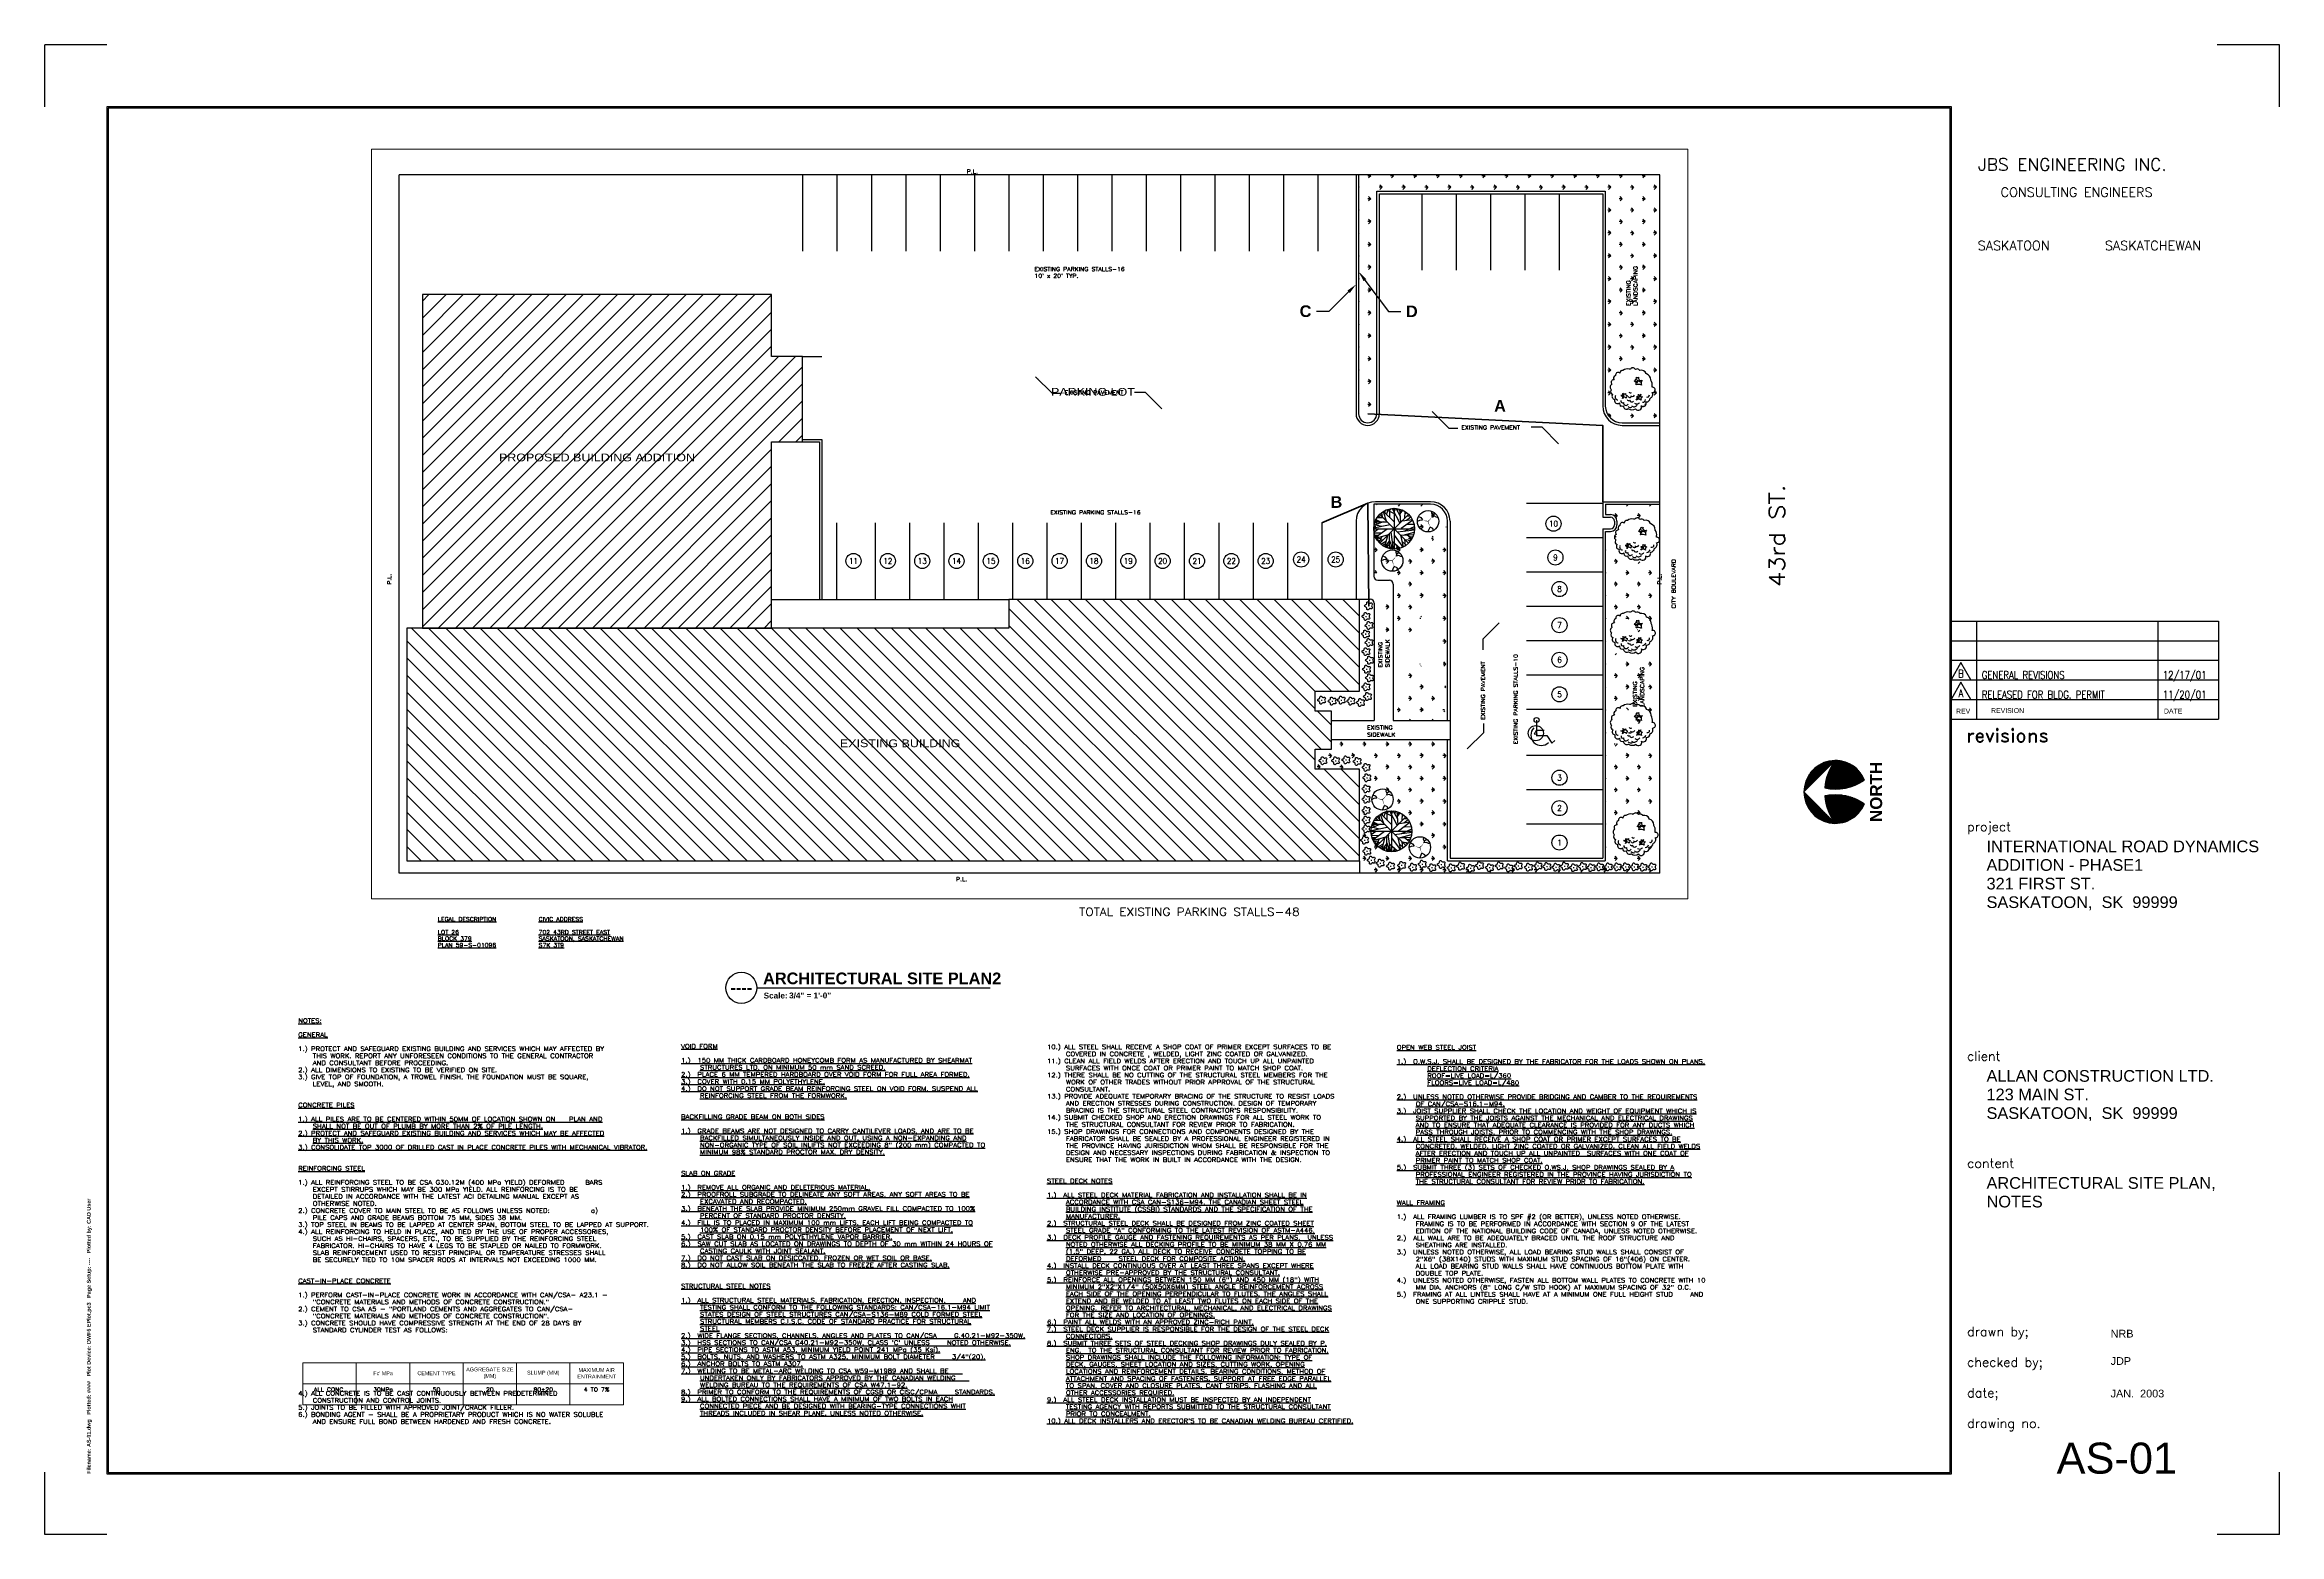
# Paper-space layout 'SITE PLAN' of a CAD drawing. Header units: feet, sheet in inches. Extents: x -0.3 to 35.7, y -0.7 to 23.3.
# The model-space entities are those that its viewports show. They can reach past a viewport. Long polylines and large blocks are cut down to what shows.
import ezdxf
from ezdxf import colors
from ezdxf.entities.mleader import LeaderData, LeaderLine
from ezdxf.enums import TextEntityAlignment as Align
from ezdxf.math import Vec2, Vec3

# ---------------------------------------------------------------- set-up
doc = ezdxf.new("R2010")
doc.units = ezdxf.units.FT
doc.header["$MEASUREMENT"] = 0
doc.linetypes.add('PHANTOM', pattern=[2.5, 1.25, -0.25, 0.25, -0.25, 0.25, -0.25])
doc.layers.get('0').update_dxf_attribs({"linetype": 'CONTINUOUS'})
doc.layers.get('DEFPOINTS').update_dxf_attribs({"linetype": 'CONTINUOUS'})
for name, color, linetype in [('Arch_Site_ExBldg', 251, 'CONTINUOUS'), ('Arch_Site_ExConcCurb', 5, 'CONTINUOUS'), ('Arch_Site_ExParking_Stalls', 4, 'CONTINUOUS'), ('Arch_Site_Propline', 4, 'PHANTOM'), ('Arch_Site_SHRUBS', 92, 'CONTINUOUS'), ('Arch_Site_Text', 7, 'CONTINUOUS'), ('Arch_Site_TREES', 84, 'CONTINUOUS'), ('Arch_Sitel_Bldg.', 43, 'CONTINUOUS'), ('GE-002-2', 40, 'CONTINUOUS'), ('PS_Annot', 5, 'CONTINUOUS'), ('TB_BORDER', 6, 'CONTINUOUS'), ('TB_CORNERS', 1, 'CONTINUOUS'), ('TB_INFORMATION', 3, 'CONTINUOUS'), ('TB_TEXT1', 160, 'CONTINUOUS'), ('TB_TEXT3', 10, 'CONTINUOUS'), ('TB_TEXT4', 4, 'CONTINUOUS'), ('Title', 7, 'CONTINUOUS'), ('TS-TEXT2', 7, 'CONTINUOUS'), ('Viewport', 220, 'CONTINUOUS')]:
    doc.layers.add(name, color=color, linetype=linetype)
doc.styles.add('ROMANC', font='romanc')
doc.styles.add('ROMAND', font='ROMAND')
doc.styles.add('ROMANS-115', font='romans.shx', dxfattribs={"width": 1.15})
doc.styles.add('ROMANS-80', font='romans.shx', dxfattribs={"width": 0.8})
doc.styles.add('SANS-115', font='sanss___.ttf', dxfattribs={"width": 1.15})
doc.styles.add('SANSERIF', font='sanss___.ttf')
doc.styles.add('SANSSERIFBOLD', font='sanssb__.ttf')
doc.dimstyles.new('116-ROMANS-115-PS', dxfattribs={"dimscale": 0, "dimtxt": 0.0625, "dimasz": 0.0625, "dimexe": 0.0625, "dimexo": 0.03125, "dimgap": 0.03125, "dimtad": 1, "dimrnd": 0.125, "dimzin": 1, "dimdsep": 46, "dimtxsty": 'ROMANS-115', "dimcen": 0.125, "dimclrd": 256, "dimclre": 256, "dimclrt": 256, "dimadec": 0, "dimazin": 0, "dimtfac": 1, "dimtofl": 0, "dimtmove": 0, "dimatfit": 0, "dimfxl": 1, "dimfrac": 2, "dimtolj": 1, "dimtzin": 0, "dimarcsym": 0})
pattern_1 = [(180, (-21.8754, 121.607), (-2.946278, -2.946278), [0.78125, -5.111307]), (135, (-21.8754, 121.607), (-2.94628, -2.94628), [0.78125, -3.385417]), (225, (-21.8754, 121.607), (2.94628, -2.94628), [0.78125, -3.385417])]

# ---------------------------------------------------------------- blocks, each defined once
blk = doc.blocks.new('NORTH01')
for p, q in [((-8.21, 8.75), (2.04, 8.75)), ((-7.94, 9), (1.91, 9)), ((-7.64, 9.25), (1.78, 9.25)), ((-7.33, 9.5), (1.64, 9.5)), ((-7, 9.75), (1.5, 9.75)), ((-6.63, 10), (1.36, 10)), ((-6.24, 10.25), (1.21, 10.25)), ((-5.81, 10.5), (1.05, 10.5)), ((-5.33, 10.75), (0.89, 10.75)), ((-4.8, 11), (0.72, 11)), ((-4.18, 11.25), (0.55, 11.25)), ((-3.43, 11.5), (0.37, 11.5)), ((-2.44, 11.75), (0.19, 11.75)), ((0, 12), (12, 0)), ((0.25, 11.75), (2.44, 11.75)), ((0.5, 11.5), (3.43, 11.5)), ((0.75, 11.25), (4.18, 11.25)), ((1, 11), (4.8, 11)), ((1.25, 10.75), (5.33, 10.75)), ((1.5, 10.5), (5.81, 10.5)), ((1.75, 10.25), (6.24, 10.25)), ((2, 10), (6.63, 10)), ((2.25, 9.75), (7, 9.75)), ((2.5, 9.5), (7.33, 9.5)), ((2.75, 9.25), (7.64, 9.25)), ((3, 9), (7.94, 9)), ((3.25, 8.75), (8.21, 8.75)), ((-11.06, 4.5), (3.57, 4.5)), ((-11.02, 4.75), (3.51, 4.75)), ((-10.91, 5), (3.45, 5)), ((-10.79, 5.25), (3.38, 5.25)), ((-10.68, 4.25), (3.63, 4.25)), ((-10.67, 5.5), (3.31, 5.5)), ((-10.53, 5.75), (3.23, 5.75)), ((-10.39, 6), (3.15, 6)), ((-10.29, 4), (3.68, 4)), ((-10.24, 6.25), (3.07, 6.25)), ((-10.09, 6.5), (2.99, 6.5)), ((-9.92, 6.75), (2.9, 6.75)), ((-9.87, 3.75), (3.73, 3.75)), ((-9.75, 7), (2.8, 7)), ((-9.56, 7.25), (2.71, 7.25)), ((-9.42, 3.5), (3.78, 3.5)), ((-9.37, 7.5), (2.6, 7.5)), ((-9.16, 7.75), (2.5, 7.75)), ((-8.95, 3.25), (3.82, 3.25)), ((-8.94, 8), (2.39, 8)), ((-8.71, 8.25), (2.28, 8.25)), ((-8.47, 8.5), (2.16, 8.5)), ((-8.45, 3), (3.86, 3)), ((-7.9, 2.75), (3.9, 2.75)), ((-7.3, 2.5), (3.93, 2.5)), ((-6.65, 2.25), (3.96, 2.25)), ((-5.91, 2), (3.99, 2)), ((-5.04, 1.75), (4.02, 1.75)), ((-3.99, 1.5), (3.99, 1.5)), ((-2.49, 1.25), (2.49, 1.25)), ((12, 0), (0, -12)), ((3.5, 8.5), (8.47, 8.5)), ((3.75, 8.25), (8.71, 8.25)), ((4, 8), (8.94, 8)), ((4.25, 7.75), (9.16, 7.75)), ((4.5, 7.5), (9.37, 7.5)), ((4.75, 7.25), (9.56, 7.25)), ((5, 7), (9.75, 7)), ((5.25, 6.75), (9.92, 6.75)), ((5.5, 6.5), (10.09, 6.5)), ((5.75, 6.25), (10.24, 6.25)), ((6, 6), (10.39, 6)), ((6.25, 5.75), (10.53, 5.75)), ((6.5, 5.5), (10.67, 5.5)), ((6.75, 5.25), (10.79, 5.25)), ((7, 5), (10.91, 5)), ((7.25, 4.75), (11.02, 4.75)), ((7.5, 4.5), (11.12, 4.5)), ((7.75, 4.25), (11.22, 4.25)), ((8, 4), (11.31, 4)), ((8.25, 3.75), (11.4, 3.75)), ((8.5, 3.5), (11.48, 3.5)), ((8.75, 3.25), (11.55, 3.25)), ((9, 3), (11.62, 3)), ((9.25, 2.75), (11.68, 2.75)), ((9.5, 2.5), (11.74, 2.5)), ((9.75, 2.25), (11.79, 2.25)), ((10, 2), (11.83, 2)), ((10.25, 1.75), (11.87, 1.75)), ((10.5, 1.5), (11.91, 1.5)), ((10.75, 1.25), (11.93, 1.25)), ((11, 1), (11.96, 1)), ((11.25, 0.75), (11.98, 0.75)), ((11.5, 0.5), (11.99, 0.5)), ((11.75, 0.25), (12, 0.25)), ((-11.06, -4.5), (3.57, -4.5)), ((-11.02, -4.75), (3.51, -4.75)), ((-10.91, -5), (3.45, -5)), ((-10.79, -5.25), (3.38, -5.25)), ((-10.68, -4.25), (3.63, -4.25)), ((-10.67, -5.5), (3.31, -5.5)), ((-10.53, -5.75), (3.23, -5.75)), ((-10.39, -6), (3.15, -6)), ((-10.29, -4), (3.68, -4)), ((-10.24, -6.25), (3.07, -6.25)), ((-10.09, -6.5), (2.99, -6.5)), ((-9.92, -6.75), (2.9, -6.75)), ((-9.87, -3.75), (3.73, -3.75)), ((-9.75, -7), (2.8, -7)), ((-9.56, -7.25), (2.71, -7.25)), ((-9.42, -3.5), (3.78, -3.5)), ((-9.37, -7.5), (2.6, -7.5)), ((-9.16, -7.75), (2.5, -7.75)), ((-8.95, -3.25), (3.82, -3.25)), ((-8.94, -8), (2.39, -8)), ((-8.71, -8.25), (2.28, -8.25)), ((-8.47, -8.5), (2.16, -8.5)), ((-8.45, -3), (3.86, -3)), ((-7.9, -2.75), (3.9, -2.75)), ((-7.3, -2.5), (3.93, -2.5)), ((-6.65, -2.25), (3.96, -2.25)), ((-5.91, -2), (3.99, -2)), ((-5.04, -1.75), (4.02, -1.75)), ((-3.99, -1.5), (3.99, -1.5)), ((-2.49, -1.25), (2.49, -1.25)), ((3.5, -8.5), (8.47, -8.5)), ((3.75, -8.25), (8.71, -8.25)), ((4, -8), (8.94, -8)), ((4.25, -7.75), (9.16, -7.75)), ((4.5, -7.5), (9.37, -7.5)), ((4.75, -7.25), (9.56, -7.25)), ((5, -7), (9.75, -7)), ((5.25, -6.75), (9.92, -6.75)), ((5.5, -6.5), (10.09, -6.5)), ((5.75, -6.25), (10.24, -6.25)), ((6, -6), (10.39, -6)), ((6.25, -5.75), (10.53, -5.75)), ((6.5, -5.5), (10.67, -5.5)), ((6.75, -5.25), (10.79, -5.25)), ((7, -5), (10.91, -5)), ((7.25, -4.75), (11.02, -4.75)), ((7.5, -4.5), (11.12, -4.5)), ((7.75, -4.25), (11.22, -4.25)), ((8, -4), (11.31, -4)), ((8.25, -3.75), (11.4, -3.75)), ((8.5, -3.5), (11.48, -3.5)), ((8.75, -3.25), (11.55, -3.25)), ((9, -3), (11.62, -3)), ((9.25, -2.75), (11.68, -2.75)), ((9.5, -2.5), (11.74, -2.5)), ((9.75, -2.25), (11.79, -2.25)), ((10, -2), (11.83, -2)), ((10.25, -1.75), (11.87, -1.75)), ((10.5, -1.5), (11.91, -1.5)), ((10.75, -1.25), (11.93, -1.25)), ((11, -1), (11.96, -1)), ((11.25, -0.75), (11.98, -0.75)), ((11.5, -0.5), (11.99, -0.5)), ((11.75, -0.25), (12, -0.25)), ((-8.21, -8.75), (2.04, -8.75)), ((-7.94, -9), (1.91, -9)), ((-7.64, -9.25), (1.78, -9.25)), ((-7.33, -9.5), (1.64, -9.5)), ((-7, -9.75), (1.5, -9.75)), ((-6.63, -10), (1.36, -10)), ((-6.24, -10.25), (1.21, -10.25)), ((-5.81, -10.5), (1.05, -10.5)), ((-5.33, -10.75), (0.89, -10.75)), ((-4.8, -11), (0.72, -11)), ((-4.18, -11.25), (0.55, -11.25)), ((-3.43, -11.5), (0.37, -11.5)), ((-2.44, -11.75), (0.19, -11.75)), ((0.25, -11.75), (2.44, -11.75)), ((0.5, -11.5), (3.43, -11.5)), ((0.75, -11.25), (4.18, -11.25)), ((1, -11), (4.8, -11)), ((1.25, -10.75), (5.33, -10.75)), ((1.5, -10.5), (5.81, -10.5)), ((1.75, -10.25), (6.24, -10.25)), ((2, -10), (6.63, -10)), ((2.25, -9.75), (7, -9.75)), ((2.5, -9.5), (7.33, -9.5)), ((2.75, -9.25), (7.64, -9.25)), ((3, -9), (7.94, -9)), ((3.25, -8.75), (8.21, -8.75))]:
    blk.add_line(p, q)
for centre, radius, start, end in [((0, 0), 12, 202.20926, 157.79074), ((-15.54, 0), 19.64, 4.41024, 37.66989), ((0, 20.73), 19.64, 235.54405, 281.85843), ((0, -20.73), 19.64, 78.14157, 124.45595), ((-15.54, 0), 19.64, 322.33011, 355.58976)]:
    blk.add_arc(centre, radius, start, end)
at = {"style": 'SANSSERIFBOLD'}
blk.add_text('NORTH', height=4.626, rotation=270, dxfattribs=at).set_placement((-13.25, 0), align=Align.TOP_CENTER)
blk = doc.blocks.new('*T4')
at = {"layer": 'DEFPOINTS', "color": 8, "lineweight": 0}
for p, q in [((0, 0), (0.86, 0)), ((0, 0), (0, -0.34)), ((0.86, 0), (1.721, 0)), ((0.86, 0), (0.86, -0.34)), ((1.721, 0), (2.581, 0)), ((1.721, 0), (1.721, -0.34)), ((2.581, 0), (3.442, 0)), ((2.581, 0), (2.581, -0.34)), ((3.442, 0), (4.302, 0)), ((3.442, 0), (3.442, -0.34)), ((4.302, 0), (5.162, 0)), ((4.302, 0), (4.302, -0.34)), ((5.162, 0), (5.162, -0.34)), ((0, -0.34), (0.86, -0.34)), ((0, -0.34), (0, -0.68)), ((0.86, -0.34), (1.721, -0.34)), ((0.86, -0.34), (0.86, -0.68)), ((1.721, -0.34), (2.581, -0.34)), ((1.721, -0.34), (1.721, -0.68)), ((2.581, -0.34), (3.442, -0.34)), ((2.581, -0.34), (2.581, -0.68)), ((3.442, -0.34), (4.302, -0.34)), ((3.442, -0.34), (3.442, -0.68)), ((4.302, -0.34), (5.162, -0.34)), ((4.302, -0.34), (4.302, -0.68)), ((5.162, -0.34), (5.162, -0.68)), ((0, -0.68), (0.86, -0.68)), ((0.86, -0.68), (1.721, -0.68)), ((1.721, -0.68), (2.581, -0.68)), ((2.581, -0.68), (3.442, -0.68)), ((3.442, -0.68), (4.302, -0.68)), ((4.302, -0.68), (5.162, -0.68))]:
    blk.add_line(p, q, dxfattribs=at)
at = {"layer": 'PS_Annot', "color": 0, "char_height": 0.0625, "width": 0.74038, "attachment_point": 5}
for s, insert in [("Fc' MPa", (1.291, -0.17)), ('CEMENT TYPE', (2.151, -0.17)), ('AGGREGATE SIZE (MM)', (3.011, -0.17)), ('SLUMP (MM)', (3.872, -0.17)), ('MAXIMUM AIR ENTRAINMENT', (4.732, -0.17))]:
    blk.add_mtext(s, dxfattribs=dict(at, insert=insert))
at = {"layer": 'PS_Annot', "color": 0, "char_height": 0.0625, "width": 0.74038, "attachment_point": 2, "style": 'ROMANS-115'}
for s, insert in [('ALL CONC.', (0.43, -0.4)), ('30MPa    ', (1.291, -0.4)), ('50', (2.151, -0.4)), ('20', (3.011, -0.4)), ('80±20', (3.872, -0.4)), ('4 TO 7%', (4.732, -0.4))]:
    blk.add_mtext(s, dxfattribs=dict(at, insert=insert))
blk = doc.blocks.new('Parking Stall No')
blk.add_circle((0.122, 0.023), 0.0609)
at = {"style": 'ROMANS-80', "width": 0.9}
blk.add_attdef('WINDOW', text='', height=0.0469, dxfattribs=at).set_placement((0.122, 0.023), align=Align.MIDDLE)
blk = doc.blocks.new('Rev')
blk.add_lwpolyline([(0.182, 0.277), (0.023, 0.001), (0.342, 0.001)], close=True)
at = {"style": 'ROMANS-80', "width": 0.8}
blk.add_attdef('REV', text='', height=0.125, dxfattribs=at).set_placement((0.182, 0.099), align=Align.MIDDLE)
for tag, p in [('REV DESC', (0.518, -0.023)), ('REV DATE', (3.434, -0.023))]:
    blk.add_attdef(tag, text='', height=0.125, dxfattribs=at).set_placement(p, align=Align.BOTTOM_LEFT)
blk = doc.blocks.new('title')
at = {"layer": 'TB_BORDER'}
for p, q in [((1, 23), (1, 0.975)), ((30.718, 23), (1, 23)), ((1.02, 22.98), (1.02, 0.994)), ((30.698, 22.98), (1.02, 22.98)), ((30.698, 0.994), (30.698, 22.98)), ((30.718, 0.975), (30.718, 23)), ((1, 0.975), (30.718, 0.975)), ((1.02, 0.994), (30.698, 0.994))]:
    blk.add_line(p, q, dxfattribs=at)
at = {"layer": 'TB_CORNERS'}
for p, q in [((0, 23), (0, 24)), ((1, 24), (0, 24)), ((36, 24), (35, 24)), ((36, 23), (36, 24)), ((0, 0), (0, 1)), ((36, 0), (36, 1)), ((1, 0), (0, 0)), ((36, 0), (35, 0))]:
    blk.add_line(p, q, dxfattribs=at)
at = {"layer": 'TB_INFORMATION'}
for p, q in [((30.718, 14.713), (35.02, 14.713)), ((31.124, 14.713), (31.124, 13.136)), ((34.04, 14.713), (34.04, 13.136)), ((35.02, 14.713), (35.02, 13.136)), ((30.718, 14.398), (35.02, 14.398)), ((30.718, 14.082), (35.02, 14.082)), ((30.718, 13.767), (35.02, 13.767)), ((30.718, 13.451), (35.02, 13.451)), ((30.718, 13.136), (35.02, 13.136))]:
    blk.add_line(p, q, dxfattribs=at)
at = {"layer": 'TB_TEXT1', "width": 1.0217}
for s, height, style, p in [('JBS ENGINEERING INC.', 0.1972, 'ROMANC', (31.147, 21.971)), ('CONSULTING ENGINEERS', 0.1479, 'ROMAND', (31.51, 21.549)), ('SASKATOON       SASKATCHEWAN', 0.1479, 'ROMAND', (31.141, 20.69))]:
    blk.add_text(s, height=height, dxfattribs=dict(at, style=style)).set_placement(p)
at = {"layer": 'TB_TEXT3', "ltscale": 15, "style": 'SANSERIF', "flags": 8}
for tag, p in [('PROJECT_NAME', (31.283, 10.99)), ('PROJECT_PHASE', (31.283, 10.69)), ('PROJECT_STREET', (31.283, 10.39)), ('PROJECT_CITY', (31.283, 10.091)), ('CLIENT_NAME', (31.283, 7.292)), ('CLIENT_STREET', (31.283, 6.993)), ('CLIENT_CITY', (31.283, 6.693))]:
    blk.add_attdef(tag, p, '', height=0.188, dxfattribs=at)
at = {"layer": 'TB_TEXT3', "color": 10, "ltscale": 15, "style": 'SANSERIF', "flags": 8}
for tag, p in [('SHEET_CONTENT1', (31.283, 5.567)), ('SHEET_CONTENT2', (31.283, 5.267))]:
    blk.add_attdef(tag, p, '', height=0.188, dxfattribs=at)
at = {"layer": 'TB_TEXT3', "color": 10, "style": 'SANSERIF', "flags": 8}
for tag, p in [('DRAW', (33.282, 3.171)), ('CHECK', (33.282, 2.73))]:
    blk.add_attdef(tag, p, '', height=0.125, dxfattribs=at)
at = {"layer": 'TB_TEXT3', "style": 'SANSERIF', "flags": 8}
blk.add_attdef('DATE', (33.282, 2.206), '', height=0.125, dxfattribs=at)
blk.add_attdef('X', text='', height=0.5, dxfattribs=at).set_placement((32.412, 1.478), align=Align.TOP_LEFT)
at = {"layer": 'TB_TEXT4', "width": 1.0217}
for s, p in [('REV', (30.792, 13.224)), ('REVISION', (31.356, 13.233)), ('DATE', (34.141, 13.224))]:
    blk.add_text(s, height=0.0789, dxfattribs=at).set_placement(p)
at = {"layer": 'TB_TEXT4', "style": 'ROMAND', "width": 1.0217}
for s, height, p in [('revisions', 0.2188, (30.953, 12.764)), ('project', 0.1479, (30.97, 11.328)), ('client', 0.1479, (30.97, 7.63)), ('content', 0.1479, (30.97, 5.905)), ('drawn by;', 0.1479, (30.97, 3.193)), ('checked by;', 0.1479, (30.97, 2.7)), ('date;', 0.1479, (30.97, 2.207)), ('drawing no.', 0.1479, (30.97, 1.714))]:
    blk.add_text(s, height=height, dxfattribs=at).set_placement(p)
blk = doc.blocks.new('*B7')
blk.add_line((0.842, -0.513), (4.598, -0.513))
at = {"lineweight": 25}
blk.add_circle((0.592, -0.513), 0.25, dxfattribs=at)
at = {"insert": (0.952, -0.591), "char_height": 0.0938, "width": 0.39163, "attachment_point": 1, "style": 'SANSSERIFBOLD'}
blk.add_mtext('Scale: ', dxfattribs=at)
at = {"ltscale": 15, "style": 'SANSSERIFBOLD', "flags": 8}
blk.add_attdef('VIEWNAME', text='', height=0.188, dxfattribs=at).set_placement((0.942, -0.511), align=Align.BOTTOM_LEFT)
blk.add_attdef('#', text='', height=0.188, dxfattribs=at).set_placement((0.592, -0.511), align=Align.MIDDLE_CENTER)
blk.add_attdef('VPSCALE', text='', height=0.0938, dxfattribs=at).set_placement((1.362, -0.589), align=Align.TOP_LEFT)
blk = doc.blocks.new('Tree1')
for p, q in [((1.84, 2.22), (0.88, 2.09)), ((2.29, 1.95), (0.94, 2.73)), ((1.36, 2.18), (1.07, 1.72)), ((-2.02, -1.91), (-2.4, -1.31)), ((-2.21, -1.54), (-2.05, -1.04)), ((1.75, -2.23), (1.3, -2.05)), ((1.81, -2.42), (1.55, -1.63)), ((1.68, -1.91), (2.16, -1.45))]:
    blk.add_line(p, q)
blk.add_lwpolyline([(-0.65, 5.35), (-0.79, 5.38, 0.233912), (-2.39, 5.01, 0.503334), (-3.2, 4.36), (-3.27, 4.4, 0.669178), (-4.3, 3.71), (-4.4, 3.66, 0.501791), (-4.65, 2.59), (-4.79, 2.59, 0.669753), (-5.25, 1.48), (-5.32, 1.43, 0.506877), (-5.39, 0.04), (-5.49, -0.14, 0.50807), (-5.04, -1.16), (-5.07, -1.21, 0.604429), (-4.51, -2.42), (-4.54, -2.56, 0.721665), (-3.31, -3.34), (-3.31, -3.48, 0.571157), (-2.29, -4.09), (-2.29, -4.13, 0.58413), (-1.05, -4.83), (-0.98, -4.88, 0.29945), (0.85, -4.88), (0.89, -4.92, 0.881287), (2.33, -4.09), (2.4, -4.13, 0.773911), (3.53, -3.11), (3.6, -3.11, 0.41034), (4.59, -2.14), (4.7, -2.09, 0.446165), (5.15, -0.7), (5.22, -0.7, 1.078884), (5.12, 0.69), (5.15, 0.97, 0.178022), (4.8, 2.5), (4.8, 2.59, 0.336876), (3.64, 4.12), (3.6, 4.22, 0.401413), (1.95, 5.01), (1.88, 5.1, 0.392042), (0.82, 5.28), (0.75, 5.38, 0.518997), (-0.52, 5.33)], format="xyb", close=True)
for centre, radius, start, end in [((-0.51, 3.55), 1.66, 307.20113, 352.30086), ((0.44, 1.61), 0.613, 329.90072, 85.48417), ((1.59, 0.05), 1.39, 56.38054, 116.01432), ((1.39, 3.4), 0.268, 196.63641, 343.36359), ((2.22, 3.06), 0.629, 154.77836, 305.31662), ((3.5, 1.71), 1.25, 137.61575, 203.209), ((-3.62, -1.78), 0.776, 151.09513, 264.91666), ((-2.78, -1.06), 0.4, 239.37888, 31.11766), ((-2.95, -1.91), 0.506, 326.99257, 92.91702), ((-2.49, -2.84), 0.455, 160.78978, 297.99075), ((-2, -2.46), 0.593, 37.78437, 152.75044), ((-2.08, -0.6), 0.436, 215.16722, 317.04712), ((-1.62, -3.34), 0.656, 171.68233, 330.92123), ((-1.35, -1), 0.419, 166.18063, 284.83463), ((-4.09, -0.62), 2.95, 329.95019, 344.49719), ((-0.96, -2.44), 0.314, 184.69466, 318.13648), ((-0.43, -3.69), 0.864, 220.73157, 293.31029), ((-0.62, -1.47), 0.504, 210.03331, 316.92324), ((-0.47, -0.34), 0.438, 206.62007, 310.304), ((-0.15, -2.51), 0.598, 192.69706, 322.86932), ((0, -0.98), 0.699, 227.47978, 327.32377), ((0.46, -3.42), 0.931, 223.91911, 330.24749), ((1.17, -2.79), 0.842, 229.50219, 327.17406), ((0.68, -2.1), 0.619, 305.78962, 42.22574), ((1.67, -3.56), 1.15, 56.85114, 123.14886), ((1.24, -1.28), 0.411, 255.91269, 21.73238), ((1.91, -1.06), 0.297, 193.10876, 346.89124), ((2.48, -1.4), 0.394, 136.40127, 289.63086), ((2.75, -2.3), 0.546, 104.39935, 213.11118), ((2.55, -2.27), 0.927, 273.76723, 345.23858), ((3.93, -1.39), 0.498, 238.89119, 14.52257)]:
    blk.add_arc(centre, radius, start, end)
blk = doc.blocks.new('Tree2')
for p, q in [((-5.27, 0), (5.27, 0)), ((-5.25, 0.25), (-1.06, 1.06)), ((-2.84, 1.81), (-5.2, 0.82)), ((-5.16, 1.12), (-3.16, 0.66)), ((-5.02, 1.58), (-4.13, 1.3)), ((-4.92, 1.83), (-1.83, 1.83)), ((-4.82, 2.15), (-4.2, 1.85)), ((-4.8, -2.17), (-1.78, 0.01)), ((-4.68, 2.41), (-3.53, 1.83)), ((-4.38, 2.88), (-2.88, 2.88)), ((-4.03, 3.36), (-3.56, 2.9)), ((-3.86, 3.2), (-3.9, 3.54)), ((3.69, 3.69), (-3.69, -3.69)), ((3.69, -3.69), (-3.69, 3.69)), ((-3.53, 3.92), (-3.21, 3.8)), ((-3.25, 4.13), (-3.1, 3.12)), ((-2.87, 4.43), (-2.05, 2.07)), ((-2.74, 4.49), (-0.02, 1.77)), ((-2.32, 4.09), (-2.31, 4.73)), ((-1.94, 3.7), (-1.46, 5.07)), ((-1.86, 4.91), (0, 3.96)), ((-1.1, 4.83), (-0.7, 5.23)), ((-1.09, 2.83), (-1.1, 5.17)), ((-0.47, 5.25), (1.45, 1.48)), ((0.21, 4.83), (-0.13, 5.27)), ((0, 5.27), (0, -5.27)), ((0.04, 4.27), (0.32, 5.25)), ((1.61, 3.12), (0.48, 5.25)), ((0.86, 4.53), (1.13, 5.15)), ((1.73, 1.71), (1.44, 5.07)), ((1.5, 4.49), (2.04, 4.85)), ((1.56, 3.84), (2.24, 4.77)), ((4.78, 2.23), (1.84, 0.03)), ((2.05, 2.05), (4.69, 2.41)), ((2.58, -0.59), (5.23, 0.62)), ((2.78, 4.47), (2.66, 2.69)), ((2.74, 3.74), (3.15, 4.23)), ((3.18, 2.21), (4.3, 3.08)), ((3.26, 3.26), (4.1, 3.3)), ((3.39, 1.18), (5.12, 1.2)), ((-5.25, -0.43), (-4.77, -0.59)), ((-3.98, -0.01), (-5.19, -0.88)), ((-5.14, -1.08), (-3.21, -1.02)), ((-5.02, -1.62), (-3.98, -1.58)), ((-4.63, -1.6), (-4.88, -1.94)), ((-4.68, -2.41), (-1.47, -1.46)), ((-3.42, -2.55), (-4.52, -2.69)), ((-4.15, -1.7), (-4.41, -2.31)), ((-4.09, -2.65), (-4.35, -2.95)), ((-2.85, -2.85), (-4.23, -3.13)), ((-3.84, -3.05), (-4.1, -3.28)), ((-3.16, -1.98), (-3.87, -3.56)), ((-2.17, -3.32), (-3.41, -4.02)), ((-2.31, -3.86), (-3.05, -4.28)), ((-1.75, -1.78), (-2.51, -4.63)), ((-1.29, -3.19), (-2.43, -4.65)), ((-1.29, -4.16), (-2.2, -4.77)), ((-1.89, -4), (-1.75, -4.93)), ((-1.3, -1.32), (-1.29, -5.07)), ((-1.29, -2.83), (-0.34, -5.23)), ((-0.75, -4.18), (-1.01, -5.15)), ((-0.89, -0.88), (-0.22, -5.25)), ((-0.56, -4.63), (-0.82, -5.17)), ((-0.54, -3.19), (1.57, -5.01)), ((0, -1.68), (2.27, -4.73)), ((0.74, -4.67), (0.34, -5.23)), ((0.52, -4.1), (0.93, -5.15)), ((0.82, -0.81), (5.24, -0.25)), ((1.64, -1.64), (2.35, -4.69)), ((1.65, -1.64), (5.04, -1.52)), ((2.01, -3.21), (3.11, -4.26)), ((2.18, -3.94), (2.02, -4.83)), ((2.32, -1.62), (5.18, -0.86)), ((2.67, -2.65), (2.84, -4.4)), ((2.77, -2.75), (4.36, -2.93)), ((3.35, -1.6), (4.61, -2.55)), ((3.65, -2.87), (4.05, -3.34)), ((4.04, -2.11), (4.89, -1.96))]:
    blk.add_line(p, q)
blk.add_circle((0, 0), 5.27)
blk = doc.blocks.new('Shrub')
for p, q in [((-2.75, 0.03), (-2.14, 0.32)), ((-2.46, 1.24), (-1.88, 0.94)), ((-2.14, 0.32), (-1.43, 0.39)), ((-1.88, 0.94), (-1.43, 0.39)), ((0.91, 2.59), (0.88, 2.15)), ((0.88, 2.15), (1.11, 1.6)), ((1.11, 1.6), (1.01, 1.16)), ((1.7, 1.3), (1.01, 1.16)), ((1.8, 2.08), (1.11, 1.6)), ((2.25, 1.01), (1.7, 1.3)), ((2.56, 1.02), (2.25, 1.01)), ((-0.02, -2.75), (0.51, -1.51)), ((1.27, -1.88), (0.51, -1.51)), ((1.41, -2.36), (1.27, -1.88))]:
    blk.add_line(p, q)
for points in [[(-1.43, 0.39, 0, 0.115, 0), (-0.7, 0.09, 0.115, 0.183, 0), (0, 0, 0.183, 0.183, 0)], [(1.01, 1.16, 0, 0.115, 0), (0.52, 0.48, 0.115, 0.183, 0), (0, 0, 0, 0, 0)], [(0.51, -1.51, 0, 0.115, 0), (0.21, -0.68, 0.115, 0.183, 0), (0, 0, 0, 0, 0)]]:
    blk.add_lwpolyline(points, format="xyseb")
blk.add_circle((0, 0), 2.75)
blk = doc.blocks.new('Plant')
blk.add_lwpolyline([(-0.02, -0.92, -0.726543), (-0.54, -0.74), (-0.54, -0.58, 0.32492), (-0.73, -0.31), (-0.88, -0.26, -0.726543), (-0.87, 0.28), (-0.72, 0.33, 0.32492), (-0.52, 0.6), (-0.52, 0.76, -0.726543), (0, 0.92), (0.09, 0.79, 0.32492), (0.41, 0.68), (0.56, 0.73, -0.726543), (0.87, 0.28), (0.78, 0.16, 0.32492), (0.77, -0.18), (0.86, -0.31, -0.726543), (0.54, -0.74), (0.39, -0.69, 0.32492), (0.07, -0.79)], format="xyb", close=True)
for points in [[(-0.09, 0), (0.09, 0)], [(0, -0.09), (0, 0.09)]]:
    blk.add_lwpolyline(points)
blk = doc.blocks.new('HC')
at = {"color": 1, "lineweight": 30}
for points in [[(-0.042, 0.08), (-0.042, 0.064), (-0.042, 0.014), (0.007, 0.014)], [(-0.042, 0.014), (-0.042, -0.02), (0.024, -0.02), (0.057, -0.07), (0.075, -0.053)]]:
    blk.add_lwpolyline(points, dxfattribs=at)
blk.add_circle((-0.042, 0.08), 0.016, dxfattribs=at)
blk.add_arc((-0.012, -0.017), 0.0669, 135, 315, dxfattribs=at)

msp = doc.modelspace()

# ---------------------------------------------------------------- hatches: boundary and pattern name
at = {"layer": 'Arch_Site_ExBldg'}
h = msp.add_hatch(dxfattribs=at)
h.set_pattern_fill('LINE', color=256, scale=25, angle=135)
h.paths.add_polyline_path([(2, 63.12), (2, 3.12), (247.56, 3.12), (247.56, 26.74), (236.08, 26.74), (236.08, 31.91), (240.32, 31.91), (240.32, 41.74), (236.08, 41.74), (236.08, 46.91), (247.56, 46.91), (247.56, 70.54), (157.2, 70.54), (157.2, 63.12)])
h.paths.add_polyline_path([(112.83, 31.3), (144.34, 31.3), (144.34, 35.5), (112.83, 35.5)], flags=24)
at = {"layer": 'Arch_Site_TREES'}
h = msp.add_hatch(dxfattribs=at)
h.set_pattern_fill('GRASS', color=256, scale=4.16667, angle=90, style=0)
edge = h.paths.add_edge_path()
edge.add_arc((315.24, 120.39), 4.33, 180, 270)
edge.add_line((315.24, 116.06), (325, 116.06))
edge.add_line((325, 116.06), (325, 180))
edge.add_line((325, 180), (247.33, 180))
edge.add_line((247.33, 180), (247.33, 118.4))
edge.add_arc((249.66, 118.4), 2.33, 180, 360)
edge.add_line((252, 118.4), (252, 175.75))
edge.add_line((252, 175.75), (310.91, 175.75))
edge.add_line((310.91, 175.75), (310.91, 120.39))
edge = h.paths.add_edge_path(flags=16)
edge.add_line((318.31, 129.96), (318.38, 129.87))
edge.add_arc((318.81, 129.2), 0.79, 37.23483, 122.86391, ccw=False)
edge.add_line((319.44, 129.68), (319.51, 129.59))
edge.add_arc((319.92, 128.33), 1.33, 20.80679, 108.29143, ccw=False)
edge.add_line((321.16, 128.8), (321.2, 128.71))
edge.add_arc((320.77, 127.18), 1.59, 0, 74.46967, ccw=False)
edge.add_line((322.36, 127.18), (322.36, 127.08))
edge.add_arc((320.46, 125.84), 2.28, -7.21902, 33.15753, ccw=False)
edge.add_line((322.71, 125.55), (322.68, 125.28))
edge.add_arc((322.78, 124.58), 0.7, -90, 98.69225, ccw=False)
edge.add_line((322.78, 123.88), (322.71, 123.88))
edge.add_arc((321.86, 123.39), 0.984, -66.31791, 29.86104, ccw=False)
edge.add_line((322.26, 122.49), (322.15, 122.45))
edge.add_arc((321.16, 122.46), 0.987, 270, 359.24113, ccw=False)
edge.add_line((321.16, 121.47), (321.09, 121.47))
edge.add_arc((320.4, 121.11), 0.786, -123.34071, 27.60603, ccw=False)
edge.add_line((319.96, 120.45), (319.89, 120.5))
edge.add_arc((319.12, 120.17), 0.841, -142.76517, 22.7921, ccw=False)
edge.add_line((318.45, 119.66), (318.41, 119.71))
edge.add_arc((317.5, 121.1), 1.67, 236.65929, 303.34071, ccw=False)
edge.add_line((316.58, 119.71), (316.51, 119.75))
edge.add_arc((316.09, 120.45), 0.813, 180, 301.16185, ccw=False)
edge.add_line((315.27, 120.45), (315.27, 120.5))
edge.add_arc((314.94, 121.1), 0.689, 180, 298.93268, ccw=False)
edge.add_line((314.25, 121.1), (314.25, 121.24))
edge.add_arc((313.77, 121.84), 0.772, 165.78415, 309.05075, ccw=False)
edge.add_line((313.02, 122.03), (313.05, 122.17))
edge.add_arc((313.09, 122.92), 0.752, 142.76517, 267.36509, ccw=False)
edge.add_line((312.49, 123.37), (312.52, 123.42))
edge.add_arc((312.67, 124.1), 0.693, 150.31686, 258.05197, ccw=False)
edge.add_line((312.07, 124.44), (312.17, 124.63))
edge.add_arc((312.72, 125.3), 0.864, 123.34071, 230.85828, ccw=False)
edge.add_line((312.24, 126.02), (312.31, 126.06))
edge.add_arc((312.77, 126.53), 0.651, 90, 225.24934, ccw=False)
edge.add_line((312.77, 127.18), (312.91, 127.18))
edge.add_arc((313.43, 127.62), 0.683, 113.68209, 220.27047, ccw=False)
edge.add_line((313.16, 128.24), (313.27, 128.29))
edge.add_arc((313.92, 128.43), 0.669, 56.65929, 191.81761, ccw=False)
edge.add_line((314.29, 128.99), (314.36, 128.94))
edge.add_arc((315, 128.96), 0.647, 75.25644, 182.12711, ccw=False)
edge.add_arc((316.35, 128.16), 1.85, 76.92768, 129.5896, ccw=False)
edge.add_line((316.77, 129.97), (316.91, 129.93))
edge.add_line((316.91, 129.93), (317.04, 129.91))
edge.add_arc((317.69, 129.49), 0.777, 37.23483, 146.95159, ccw=False)
edge = h.paths.add_edge_path(flags=0)
edge.add_arc((319.78, 127.64), 0.629, 154.77836, 159.91006, ccw=False)
edge.add_arc((318.95, 127.99), 0.268, 331.32484, 343.36359, ccw=False)
edge.add_arc((319.78, 127.64), 0.629, 159.91006, 321.68435)
edge.add_arc((321.06, 126.29), 1.25, 129.38522, 203.209)
edge.add_arc((319.15, 124.64), 1.39, 56.38054, 116.01432)
edge.add_arc((318, 126.2), 0.613, 329.90072, 445.48417)
edge.add_arc((317.05, 128.13), 1.66, 307.20113, 358.93419)
edge.add_arc((318.95, 127.99), 0.268, 154.59863, 331.32484)
edge = h.paths.add_edge_path(flags=0)
edge.add_arc((316.21, 123.58), 0.419, 136.47079, 284.83463)
edge.add_arc((313.47, 123.97), 2.95, 329.95019, 344.49719, ccw=False)
edge.add_arc((315.56, 122.13), 0.593, 37.78437, 147.45094)
edge.add_arc((314.61, 122.67), 0.506, 326.99257, 333.20881, ccw=False)
edge.add_arc((315.56, 122.13), 0.593, 147.45094, 152.75044, ccw=False)
edge.add_arc((314.61, 122.67), 0.506, 333.20881, 423.40649)
edge.add_arc((314.78, 123.52), 0.4, 239.37888, 276.94463, ccw=False)
edge.add_arc((314.61, 122.67), 0.506, 63.40649, 92.91702, ccw=False)
edge.add_arc((314.78, 123.52), 0.4, 276.94463, 395.33918)
edge.add_arc((315.48, 123.98), 0.436, 211.28962, 345.6043)
edge = h.paths.add_edge_path(flags=0)
edge.add_arc((318.8, 123.3), 0.411, 14.50228, 21.73238, ccw=False)
edge.add_arc((319.47, 123.52), 0.297, 203.1259, 312.01488)
edge.add_arc((320.04, 123.18), 0.394, 136.40127, 162.50485, ccw=False)
edge.add_arc((319.47, 123.52), 0.297, 312.01488, 346.89124, ccw=False)
edge.add_arc((320.04, 123.18), 0.394, 162.50485, 283.55482)
edge.add_arc((320.31, 122.28), 0.546, 104.39935, 108.78634, ccw=False)
edge.add_arc((320.04, 123.18), 0.394, 283.55482, 289.63086, ccw=False)
edge.add_arc((320.31, 122.28), 0.546, 108.78634, 213.11118)
edge.add_arc((319.23, 121.02), 1.15, 56.85114, 125.00143)
edge.add_arc((318.24, 122.49), 0.619, 302.36068, 402.22574)
edge.add_arc((318.8, 123.3), 0.411, 255.91269, 374.50228)
edge.add_arc((319.47, 123.52), 0.297, 193.10876, 203.1259, ccw=False)
h = msp.add_hatch(dxfattribs=at)
h.set_pattern_fill('GRASS', color=256, scale=4.166667, angle=90, style=0)
h.set_pattern_definition(pattern_1)
h.paths.add_polyline_path([(318.12, 80.34), (318.05, 80.39, -0.58413), (316.81, 81.08), (316.81, 81.13, -0.571157), (315.79, 81.73), (315.79, 81.87, -0.721665), (314.56, 82.66), (314.59, 82.8, -0.604429), (314.03, 84), (314.06, 84.05, -0.50807), (313.61, 85.07), (313.71, 85.26, -0.506877), (313.78, 86.65), (313.85, 86.69, -0.669753), (314.31, 87.81), (314.45, 87.81, -0.501791), (314.7, 88.88), (314.8, 88.92, -0.669178), (315.83, 89.62), (315.9, 89.57, -0.503334), (316.71, 90.22, -0.233912), (318.31, 90.6), (318.45, 90.56), (318.58, 90.55, -0.518997), (319.85, 90.59), (319.92, 90.5, -0.392042), (320.97, 90.31), (321.05, 90.22, -0.401413), (322.7, 89.43), (322.74, 89.34, -0.336876), (323.9, 87.81), (323.9, 87.72, -0.178022), (324.25, 86.18), (324.22, 85.91, -0.381766), (325, 85.4), (325, 95.04), (310.92, 95.04), (310.92, 92.38), (312.25, 92.38, -0.414214), (313.92, 90.72), (313.92, 89.72, -0.414214), (312.25, 88.05), (310.91, 88.05), (310.91, 3.16), (270.21, 3.16), (270.21, 34.4), (240.32, 34.4), (240.32, 31.94), (236.01, 31.94), (236.01, 26.77), (247.56, 26.77), (247.56, 3.12), (247.56, 0), (325, 0), (325, 85.03, -0.338911), (324.32, 84.51), (324.25, 84.51, -0.446165), (323.8, 83.12), (323.69, 83.08, -0.41034), (322.7, 82.1), (322.63, 82.1, -0.773911), (321.5, 81.08), (321.43, 81.13, -0.881287), (319.99, 80.29), (319.95, 80.34, -0.29945)])
h.paths.add_polyline_path([(318.13, 65.48), (318.2, 65.38, -0.392042), (319.26, 65.2), (319.33, 65.11, -0.401413), (320.99, 64.32), (321.02, 64.22, -0.336876), (322.19, 62.69), (322.19, 62.6, -0.178022), (322.54, 61.07), (322.5, 60.79, -1.078884), (322.61, 59.4), (322.54, 59.4, -0.446165), (322.08, 58.01), (321.98, 57.96, -0.41034), (320.99, 56.99), (320.92, 56.99, -0.773911), (319.79, 55.97), (319.72, 56.01, -0.881287), (318.27, 55.18), (318.24, 55.22, -0.29945), (316.4, 55.22), (316.33, 55.27, -0.58413), (315.1, 55.97), (315.1, 56.01, -0.571157), (314.08, 56.62), (314.08, 56.75, -0.721665), (312.84, 57.54), (312.88, 57.68, -0.604429), (312.31, 58.89), (312.35, 58.94, -0.50807), (311.89, 59.96), (312, 60.14, -0.506877), (312.07, 61.53), (312.14, 61.58, -0.669753), (312.6, 62.69), (312.74, 62.69, -0.501791), (312.98, 63.76), (313.09, 63.81, -0.669178), (314.11, 64.5), (314.18, 64.46, -0.503334), (314.99, 65.11, -0.233912), (316.59, 65.48), (316.74, 65.45), (316.86, 65.43, -0.518997)], flags=16)
h.paths.add_polyline_path([(319.03, 63.43, -0.052577), (319.01, 63.37, 0.735962), (319.97, 62.65, 0.294284), (319.74, 61.31, 0.266237), (318.36, 61.4, 0.551935), (317.88, 62.32, 0.199365), (318.52, 63.43, 0.666214), (319.01, 63.37, -0.022395)], flags=0)
h.paths.add_polyline_path([(319, 58.97, -0.031558), (319.02, 58.92, 0.514421), (319.49, 58.82, -0.114393), (319.58, 58.97, -0.153362), (319.49, 58.82, 0.583475), (319.96, 58.31, -0.019144), (320, 58.33, -0.026518), (319.96, 58.31, 0.489488), (319.68, 57.5, 0.297627), (318.42, 57.5, 0.447511), (318.52, 58.42, 0.569174), (319.02, 58.92, -0.043736)], flags=0)
h.paths.add_polyline_path([(315.63, 59.2, 0.569546), (316.14, 58.69, -0.063559), (315.85, 58, 0.518719), (314.88, 57.96, -0.02713), (314.86, 57.91, -0.023128), (314.88, 57.96, 0.415224), (314.66, 58.64, -0.165395), (314.41, 58.69, -0.12948), (314.66, 58.64, 0.543934), (314.95, 59.25, 0.476332)], flags=0)
h.paths.add_polyline_path([(318.14, 42.09), (318.22, 41.99, -0.392042), (319.27, 41.81), (319.34, 41.72, -0.401413), (321, 40.93), (321.04, 40.83, -0.336876), (322.2, 39.3), (322.2, 39.21, -0.178022), (322.55, 37.68), (322.52, 37.4, -1.078884), (322.62, 36.01), (322.55, 36.01, -0.446165), (322.09, 34.62), (321.99, 34.57, -0.41034), (321, 33.6), (320.93, 33.6, -0.773911), (319.8, 32.58), (319.73, 32.62, -0.881287), (318.29, 31.79), (318.25, 31.83, -0.29945), (316.42, 31.83), (316.35, 31.88, -0.58413), (315.11, 32.58), (315.11, 32.62, -0.571157), (314.09, 33.23), (314.09, 33.37, -0.721665), (312.86, 34.15), (312.89, 34.29, -0.604429), (312.33, 35.5), (312.36, 35.55, -0.50807), (311.9, 36.57), (312.01, 36.75, -0.506877), (312.08, 38.14), (312.15, 38.19, -0.669753), (312.61, 39.3), (312.75, 39.3, -0.501791), (313, 40.37), (313.1, 40.42, -0.669178), (314.13, 41.11), (314.2, 41.07, -0.503334), (315.01, 41.72, -0.233912), (316.61, 42.09), (316.75, 42.06), (316.88, 42.04, -0.518997)], flags=16)
h.paths.add_polyline_path([(319.05, 40.04, -0.052577), (319.03, 39.98, 0.735962), (319.98, 39.26, 0.294284), (319.75, 37.92, 0.266237), (318.37, 38.01, 0.551935), (317.89, 38.93, 0.199365), (318.53, 40.04, 0.666214), (319.03, 39.98, -0.022395)], flags=0)
h.paths.add_polyline_path([(315.64, 35.81, 0.569546), (316.15, 35.3, -0.063559), (315.86, 34.62, 0.518719), (314.9, 34.57, -0.02713), (314.87, 34.52, -0.023128), (314.9, 34.57, 0.415224), (314.67, 35.25, -0.165395), (314.42, 35.3, -0.12948), (314.67, 35.25, 0.543934), (314.96, 35.86, 0.476332)], flags=0)
h.paths.add_polyline_path([(319.02, 35.58, -0.031558), (319.03, 35.53, 0.514421), (319.5, 35.43, -0.114393), (319.59, 35.58, -0.153362), (319.5, 35.43, 0.583475), (319.97, 34.92, -0.019144), (320.01, 34.94, -0.026518), (319.97, 34.92, 0.489488), (319.69, 34.11, 0.297627), (318.44, 34.11, 0.447511), (318.53, 35.03, 0.569174), (319.03, 35.53, -0.043736)], flags=0)
h.paths.add_polyline_path([(319.35, 15.17), (319.42, 15.08, -0.392042), (320.48, 14.89), (320.55, 14.8, -0.401413), (322.21, 14.01), (322.24, 13.92, -0.336876), (323.41, 12.39), (323.41, 12.29, -0.178022), (323.76, 10.76), (323.73, 10.48, -1.078884), (323.83, 9.09), (323.76, 9.09, -0.446165), (323.3, 7.7), (323.2, 7.65, -0.41034), (322.21, 6.68), (322.14, 6.68, -0.773911), (321.01, 5.66), (320.94, 5.71, -0.881287), (319.49, 4.87), (319.46, 4.92, -0.29945), (317.63, 4.92), (317.55, 4.96, -0.58413), (316.32, 5.66), (316.32, 5.71, -0.571157), (315.3, 6.31), (315.3, 6.45, -0.721665), (314.06, 7.24), (314.1, 7.38, -0.604429), (313.54, 8.58), (313.57, 8.63, -0.50807), (313.11, 9.65), (313.22, 9.83, -0.506877), (313.29, 11.23), (313.36, 11.27, -0.669753), (313.82, 12.39), (313.96, 12.39, -0.501791), (314.21, 13.45), (314.31, 13.5, -0.669178), (315.33, 14.2), (315.4, 14.15, -0.503334), (316.22, 14.8, -0.233912), (317.81, 15.18), (317.96, 15.14), (318.08, 15.12, -0.518997)], flags=16)
h.paths.add_polyline_path([(319.74, 13.12, 0.666214), (320.23, 13.07, -0.022395), (320.26, 13.12, -0.052577), (320.23, 13.07, 0.735962), (321.19, 12.34, 0.294284), (320.96, 11.01, 0.266237), (319.58, 11.1, 0.551935), (319.1, 12.02, 0.199365)], flags=0)
h.paths.add_polyline_path([(316.17, 8.94, 0.476332), (316.85, 8.89, 0.569546), (317.36, 8.39, -0.063559), (317.07, 7.7, 0.518719), (316.1, 7.65, -0.02713), (316.08, 7.61, -0.023128), (316.1, 7.65, 0.415224), (315.88, 8.33, -0.165395), (315.63, 8.39, -0.12948), (315.88, 8.33, 0.543934)], flags=0)
h.paths.add_polyline_path([(320.22, 8.66, -0.031558), (320.24, 8.61, 0.514421), (320.71, 8.51, -0.114393), (320.8, 8.66, -0.153362), (320.71, 8.51, 0.583475), (321.18, 8.01, -0.019144), (321.22, 8.02, -0.026518), (321.18, 8.01, 0.489488), (320.9, 7.19, 0.297627), (319.64, 7.19, 0.447511), (319.74, 8.11, 0.569174), (320.24, 8.61, -0.043736)], flags=0)
h.paths.add_polyline_path([(318.45, 2.48), (318.55, 2.35, 0.32492), (318.86, 2.24), (319.01, 2.29, -0.726543), (319.33, 1.84), (319.23, 1.72, 0.32492), (319.23, 1.38), (319.32, 1.25, -0.726543), (319, 0.82), (318.85, 0.87, 0.32492), (318.53, 0.77), (318.43, 0.64, -0.726543), (317.92, 0.82), (317.92, 0.98, 0.32492), (317.73, 1.25), (317.58, 1.3, -0.726543), (317.58, 1.84), (317.73, 1.89, 0.32492), (317.93, 2.16), (317.94, 2.31, -0.726543)], flags=16)
h.paths.add_polyline_path([(316.18, 2.48), (316.27, 2.35, 0.32492), (316.59, 2.24), (316.74, 2.29, -0.726543), (317.05, 1.84), (316.96, 1.72, 0.32492), (316.95, 1.38), (317.05, 1.25, -0.726543), (316.72, 0.82), (316.57, 0.87, 0.32492), (316.25, 0.77), (316.16, 0.64, -0.726543), (315.64, 0.82), (315.65, 0.98, 0.32492), (315.45, 1.25), (315.3, 1.3, -0.726543), (315.31, 1.84), (315.46, 1.89, 0.32492), (315.66, 2.16), (315.66, 2.31, -0.726543)], flags=16)
h.paths.add_polyline_path([(323, 2.48), (323.09, 2.35, 0.32492), (323.41, 2.24), (323.56, 2.29, -0.726543), (323.87, 1.84), (323.78, 1.72, 0.32492), (323.78, 1.38), (323.87, 1.25, -0.726543), (323.54, 0.82), (323.39, 0.87, 0.32492), (323.07, 0.77), (322.98, 0.64, -0.726543), (322.47, 0.82), (322.47, 0.98, 0.32492), (322.27, 1.25), (322.12, 1.3, -0.726543), (322.13, 1.84), (322.28, 1.89, 0.32492), (322.48, 2.16), (322.48, 2.31, -0.726543)], flags=16)
h.paths.add_polyline_path([(320.64, 2.39), (320.73, 2.26, 0.32492), (321.05, 2.15), (321.2, 2.2, -0.726543), (321.51, 1.76), (321.42, 1.63, 0.32492), (321.41, 1.29), (321.51, 1.17, -0.726543), (321.18, 0.73), (321.03, 0.78, 0.32492), (320.71, 0.68), (320.62, 0.56, -0.726543), (320.1, 0.73), (320.11, 0.89, 0.32492), (319.91, 1.16), (319.76, 1.21, -0.726543), (319.77, 1.75), (319.92, 1.8, 0.32492), (320.12, 2.07), (320.12, 2.23, -0.726543)], flags=16)
h.paths.add_polyline_path([(313.99, 2.48), (314.09, 2.35, 0.32492), (314.4, 2.24), (314.55, 2.29, -0.726543), (314.87, 1.84), (314.77, 1.72, 0.32492), (314.77, 1.38), (314.86, 1.25, -0.726543), (314.54, 0.82), (314.39, 0.87, 0.32492), (314.07, 0.77), (313.97, 0.64, -0.726543), (313.46, 0.82), (313.46, 0.98, 0.32492), (313.27, 1.25), (313.12, 1.3, -0.726543), (313.12, 1.84), (313.27, 1.89, 0.32492), (313.47, 2.16), (313.48, 2.31, -0.726543)], flags=16)
h.paths.add_polyline_path([(311.72, 2.48), (311.81, 2.35, 0.32492), (312.13, 2.24), (312.28, 2.29, -0.726543), (312.59, 1.84), (312.5, 1.72, 0.32492), (312.49, 1.38), (312.59, 1.25, -0.726543), (312.26, 0.82), (312.11, 0.87, 0.32492), (311.79, 0.77), (311.7, 0.64, -0.726543), (311.18, 0.82), (311.19, 0.98, 0.32492), (310.99, 1.25), (310.84, 1.3, -0.726543), (310.85, 1.84), (311, 1.89, 0.32492), (311.2, 2.16), (311.2, 2.31, -0.726543)], flags=16)
h.paths.add_polyline_path([(309.45, 2.48), (309.54, 2.35, 0.32492), (309.86, 2.24), (310.01, 2.29, -0.726543), (310.32, 1.84), (310.22, 1.72, 0.32492), (310.22, 1.38), (310.31, 1.25, -0.726543), (309.99, 0.82), (309.84, 0.87, 0.32492), (309.52, 0.77), (309.42, 0.64, -0.726543), (308.91, 0.82), (308.91, 0.98, 0.32492), (308.72, 1.25), (308.57, 1.3, -0.726543), (308.58, 1.84), (308.73, 1.89, 0.32492), (308.93, 2.16), (308.93, 2.31, -0.726543)], flags=16)
h.paths.add_polyline_path([(307.26, 2.3), (307.35, 2.17, 0.32492), (307.67, 2.06), (307.82, 2.11, -0.726543), (308.13, 1.67), (308.04, 1.54, 0.32492), (308.03, 1.21), (308.13, 1.08, -0.726543), (307.8, 0.64), (307.65, 0.69, 0.32492), (307.33, 0.6), (307.24, 0.47, -0.726543), (306.72, 0.64), (306.73, 0.8, 0.32492), (306.53, 1.07), (306.38, 1.12, -0.726543), (306.39, 1.67), (306.54, 1.71, 0.32492), (306.74, 1.98), (306.74, 2.14, -0.726543)], flags=16)
h.paths.add_polyline_path([(305.07, 2.56), (305.17, 2.43, 0.32492), (305.48, 2.33), (305.63, 2.37, -0.726543), (305.95, 1.93), (305.85, 1.8, 0.32492), (305.85, 1.47), (305.94, 1.34, -0.726543), (305.62, 0.91), (305.47, 0.96, 0.32492), (305.15, 0.86), (305.05, 0.73, -0.726543), (304.54, 0.9), (304.54, 1.06, 0.32492), (304.35, 1.34), (304.2, 1.39, -0.726543), (304.2, 1.93), (304.35, 1.98, 0.32492), (304.55, 2.24), (304.56, 2.4, -0.726543)], flags=16)
h.paths.add_polyline_path([(302.8, 2.3), (302.89, 2.17, 0.32492), (303.21, 2.06), (303.36, 2.11, -0.726543), (303.67, 1.67), (303.58, 1.54, 0.32492), (303.57, 1.21), (303.67, 1.08, -0.726543), (303.34, 0.64), (303.19, 0.69, 0.32492), (302.87, 0.6), (302.78, 0.47, -0.726543), (302.26, 0.64), (302.27, 0.8, 0.32492), (302.07, 1.07), (301.92, 1.12, -0.726543), (301.93, 1.67), (302.08, 1.71, 0.32492), (302.28, 1.98), (302.28, 2.14, -0.726543)], flags=16)
h.paths.add_polyline_path([(300.44, 2.65), (300.53, 2.52, 0.32492), (300.85, 2.41), (301, 2.46, -0.726543), (301.31, 2.02), (301.22, 1.89, 0.32492), (301.21, 1.56), (301.3, 1.43, -0.726543), (300.98, 0.99), (300.83, 1.04, 0.32492), (300.51, 0.94), (300.42, 0.82, -0.726543), (299.9, 0.99), (299.91, 1.15, 0.32492), (299.71, 1.42), (299.56, 1.47, -0.726543), (299.57, 2.02), (299.72, 2.06, 0.32492), (299.92, 2.33), (299.92, 2.49, -0.726543)], flags=16)
h.paths.add_polyline_path([(298.25, 2.39), (298.34, 2.26, 0.32492), (298.66, 2.15), (298.81, 2.2, -0.726543), (299.13, 1.76), (299.03, 1.63, 0.32492), (299.03, 1.29), (299.12, 1.17, -0.726543), (298.79, 0.73), (298.65, 0.78, 0.32492), (298.33, 0.68), (298.23, 0.56, -0.726543), (297.72, 0.73), (297.72, 0.89, 0.32492), (297.53, 1.16), (297.38, 1.21, -0.726543), (297.38, 1.75), (297.53, 1.8, 0.32492), (297.73, 2.07), (297.74, 2.23, -0.726543)], flags=16)
h.paths.add_polyline_path([(295.89, 2.56), (295.98, 2.43, 0.32492), (296.3, 2.33), (296.45, 2.37, -0.726543), (296.77, 1.93), (296.67, 1.8, 0.32492), (296.67, 1.47), (296.76, 1.34, -0.726543), (296.43, 0.91), (296.28, 0.96, 0.32492), (295.96, 0.86), (295.87, 0.73, -0.726543), (295.36, 0.9), (295.36, 1.06, 0.32492), (295.16, 1.34), (295.01, 1.39, -0.726543), (295.02, 1.93), (295.17, 1.98, 0.32492), (295.37, 2.24), (295.37, 2.4, -0.726543)], flags=16)
h.paths.add_polyline_path([(294.49, 2.11), (294.4, 1.98, 0.32492), (294.39, 1.64), (294.48, 1.52, -0.726543), (294.16, 1.08), (294.01, 1.13, 0.32492), (293.69, 1.03), (293.6, 0.91, -0.726543), (293.08, 1.08), (293.08, 1.24, 0.32492), (292.89, 1.51), (292.74, 1.56, -0.726543), (292.75, 2.1), (292.9, 2.15, 0.32492), (293.1, 2.42), (293.1, 2.58, -0.726543), (293.62, 2.74), (293.71, 2.61, 0.32492), (294.03, 2.5), (294.18, 2.55, -0.726543)], flags=16)
h.paths.add_polyline_path([(292.04, 1.76), (291.95, 1.63, 0.32492), (291.94, 1.29), (292.04, 1.17, -0.726543), (291.71, 0.73), (291.56, 0.78, 0.32492), (291.24, 0.68), (291.15, 0.56, -0.726543), (290.63, 0.73), (290.64, 0.89, 0.32492), (290.44, 1.16), (290.29, 1.21, -0.726543), (290.3, 1.75), (290.45, 1.8, 0.32492), (290.65, 2.07), (290.65, 2.23, -0.726543), (291.17, 2.39), (291.26, 2.26, 0.32492), (291.58, 2.15), (291.73, 2.2, -0.726543)], flags=16)
h.paths.add_polyline_path([(289.42, 2.11), (289.32, 1.98, 0.32492), (289.32, 1.64), (289.41, 1.52, -0.726543), (289.09, 1.08), (288.94, 1.13, 0.32492), (288.62, 1.03), (288.52, 0.91, -0.726543), (288.01, 1.08), (288.01, 1.24, 0.32492), (287.82, 1.51), (287.67, 1.56, -0.726543), (287.68, 2.1), (287.83, 2.15, 0.32492), (288.03, 2.42), (288.03, 2.58, -0.726543), (288.55, 2.74), (288.64, 2.61, 0.32492), (288.96, 2.5), (289.11, 2.55, -0.726543)], flags=16)
h.paths.add_polyline_path([(286.97, 1.58), (286.88, 1.46, 0.32492), (286.87, 1.12), (286.96, 0.99, -0.726543), (286.64, 0.56), (286.49, 0.61, 0.32492), (286.17, 0.51), (286.08, 0.38, -0.726543), (285.56, 0.55), (285.56, 0.71, 0.32492), (285.37, 0.99), (285.22, 1.04, -0.726543), (285.23, 1.58), (285.38, 1.63, 0.32492), (285.58, 1.89), (285.58, 2.05, -0.726543), (286.1, 2.21), (286.19, 2.08, 0.32492), (286.51, 1.98), (286.66, 2.02, -0.726543)], flags=16)
h.paths.add_polyline_path([(284.52, 2.11), (284.43, 1.98, 0.32492), (284.42, 1.64), (284.52, 1.52, -0.726543), (284.19, 1.08), (284.04, 1.13, 0.32492), (283.72, 1.03), (283.63, 0.91, -0.726543), (283.11, 1.08), (283.12, 1.24, 0.32492), (282.92, 1.51), (282.77, 1.56, -0.726543), (282.78, 2.1), (282.93, 2.15, 0.32492), (283.13, 2.42), (283.13, 2.58, -0.726543), (283.65, 2.74), (283.74, 2.61, 0.32492), (284.06, 2.5), (284.21, 2.55, -0.726543)], flags=16)
h.paths.add_polyline_path([(281.99, 1.67), (281.89, 1.54, 0.32492), (281.89, 1.21), (281.98, 1.08, -0.726543), (281.66, 0.64), (281.51, 0.69, 0.32492), (281.19, 0.6), (281.09, 0.47, -0.726543), (280.58, 0.64), (280.58, 0.8, 0.32492), (280.39, 1.07), (280.24, 1.12, -0.726543), (280.24, 1.67), (280.39, 1.71, 0.32492), (280.59, 1.98), (280.6, 2.14, -0.726543), (281.11, 2.3), (281.21, 2.17, 0.32492), (281.52, 2.06), (281.67, 2.11, -0.726543)], flags=16)
h.paths.add_polyline_path([(279.45, 2.19), (279.36, 2.07, 0.32492), (279.35, 1.73), (279.44, 1.6, -0.726543), (279.12, 1.17), (278.97, 1.22, 0.32492), (278.65, 1.12), (278.55, 0.99, -0.726543), (278.04, 1.17), (278.04, 1.32, 0.32492), (277.85, 1.6), (277.7, 1.65, -0.726543), (277.71, 2.19), (277.86, 2.24, 0.32492), (278.06, 2.51), (278.06, 2.66, -0.726543), (278.58, 2.83), (278.67, 2.7, 0.32492), (278.99, 2.59), (279.14, 2.64, -0.726543)], flags=16)
h.paths.add_polyline_path([(250.17, 27.51), (250.08, 27.38, 0.32492), (250.08, 27.05), (250.17, 26.92, -0.726543), (249.84, 26.48), (249.69, 26.54, 0.32492), (249.37, 26.44), (249.28, 26.31, -0.726543), (248.76, 26.48), (248.77, 26.64, 0.32492), (248.57, 26.91), (248.42, 26.96, -0.726543), (248.43, 27.51), (248.58, 27.55, 0.32492), (248.78, 27.82), (248.78, 27.98, -0.726543), (249.3, 28.14), (249.39, 28.01, 0.32492), (249.71, 27.9), (249.86, 27.95, -0.726543)], flags=16)
h.paths.add_polyline_path([(256.23, 18.95, -1), (250.73, 18.95, -1)], flags=16)
h.paths.add_polyline_path([(277.09, 1.49), (276.99, 1.37, 0.32492), (276.99, 1.03), (277.08, 0.9, -0.726543), (276.76, 0.47), (276.61, 0.52, 0.32492), (276.29, 0.42), (276.19, 0.29, -0.726543), (275.68, 0.47), (275.68, 0.63, 0.32492), (275.49, 0.9), (275.34, 0.95, -0.726543), (275.35, 1.49), (275.5, 1.54, 0.32492), (275.7, 1.81), (275.7, 1.97, -0.726543), (276.22, 2.13), (276.31, 2, 0.32492), (276.63, 1.89), (276.78, 1.94, -0.726543)], flags=16)
h.paths.add_polyline_path([(247.88, 29.04), (247.78, 28.91, 0.32492), (247.78, 28.58), (247.87, 28.45, -0.726543), (247.54, 28.01), (247.39, 28.07, 0.32492), (247.08, 27.97), (246.98, 27.84, -0.726543), (246.47, 28.01), (246.47, 28.17, 0.32492), (246.28, 28.44), (246.13, 28.49, -0.726543), (246.13, 29.04), (246.28, 29.08, 0.32492), (246.48, 29.35), (246.49, 29.51, -0.726543), (247, 29.67), (247.09, 29.54, 0.32492), (247.41, 29.43), (247.56, 29.48, -0.726543)], flags=16)
h.paths.add_polyline_path([(250.37, 24.83), (250.27, 24.71, 0.32492), (250.27, 24.37), (250.36, 24.24, -0.726543), (250.03, 23.81), (249.88, 23.86, 0.32492), (249.56, 23.76), (249.47, 23.63, -0.726543), (248.96, 23.81), (248.96, 23.96, 0.32492), (248.76, 24.24), (248.62, 24.29, -0.726543), (248.62, 24.83), (248.77, 24.88, 0.32492), (248.97, 25.14), (248.98, 25.3, -0.726543), (249.49, 25.46), (249.58, 25.33, 0.32492), (249.9, 25.23), (250.05, 25.27, -0.726543)], flags=16)
h.paths.add_polyline_path([(261.05, 10.75, -1), (250.5, 10.75, -1)], flags=16)
h.paths.add_polyline_path([(255.78, 10.75), (255.78, 7.1), (255.24, 7.56), (254.89, 9.87), (252.93, 7.91), (252.16, 7.75), (252.62, 8.79), (254.32, 9.3), (255.78, 10.75), (255.78, 15.86), (255.98, 15.59), (255.81, 15.01), (257.24, 12.21)], flags=0)
h.paths.add_polyline_path([(274.55, 2.02), (274.46, 1.89, 0.32492), (274.45, 1.56), (274.55, 1.43, -0.726543), (274.22, 0.99), (274.07, 1.04, 0.32492), (273.75, 0.94), (273.66, 0.82, -0.726543), (273.14, 0.99), (273.15, 1.15, 0.32492), (272.95, 1.42), (272.8, 1.47, -0.726543), (272.81, 2.02), (272.96, 2.06, 0.32492), (273.16, 2.33), (273.16, 2.49, -0.726543), (273.68, 2.65), (273.77, 2.52, 0.32492), (274.09, 2.41), (274.24, 2.46, -0.726543)], flags=16)
h.paths.add_polyline_path([(265.86, 6.6, -1), (260.36, 6.6, -1)], flags=16)
h.paths.add_polyline_path([(250.17, 21.96), (250.08, 21.84, 0.32492), (250.08, 21.5), (250.17, 21.37, -0.726543), (249.84, 20.94), (249.69, 20.99, 0.32492), (249.37, 20.89), (249.28, 20.76, -0.726543), (248.76, 20.94), (248.77, 21.09, 0.32492), (248.57, 21.37), (248.42, 21.42, -0.726543), (248.43, 21.96), (248.58, 22.01, 0.32492), (248.78, 22.28), (248.78, 22.43, -0.726543), (249.3, 22.6), (249.39, 22.47, 0.32492), (249.71, 22.36), (249.86, 22.41, -0.726543)], flags=16)
h.paths.add_polyline_path([(245, 29.42), (244.91, 29.3, 0.32492), (244.91, 28.96), (245, 28.83, -0.726543), (244.67, 28.4), (244.52, 28.45, 0.32492), (244.2, 28.35), (244.11, 28.22, -0.726543), (243.6, 28.4), (243.6, 28.55, 0.32492), (243.4, 28.83), (243.25, 28.88, -0.726543), (243.26, 29.42), (243.41, 29.47, 0.32492), (243.61, 29.73), (243.61, 29.89, -0.726543), (244.13, 30.05), (244.22, 29.92, 0.32492), (244.54, 29.82), (244.69, 29.86, -0.726543)], flags=16)
h.paths.add_polyline_path([(272.1, 1.58), (272.01, 1.46, 0.32492), (272.01, 1.12), (272.1, 0.99, -0.726543), (271.77, 0.56), (271.62, 0.61, 0.32492), (271.3, 0.51), (271.21, 0.38, -0.726543), (270.7, 0.55), (270.7, 0.71, 0.32492), (270.5, 0.99), (270.35, 1.04, -0.726543), (270.36, 1.58), (270.51, 1.63, 0.32492), (270.71, 1.89), (270.71, 2.05, -0.726543), (271.23, 2.21), (271.32, 2.08, 0.32492), (271.64, 1.98), (271.79, 2.02, -0.726543)], flags=16)
h.paths.add_polyline_path([(269.57, 2.46), (269.47, 2.33, 0.32492), (269.47, 1.99), (269.56, 1.86, -0.726543), (269.24, 1.43), (269.09, 1.48, 0.32492), (268.77, 1.38), (268.67, 1.25, -0.726543), (268.16, 1.43), (268.16, 1.59, 0.32492), (267.97, 1.86), (267.82, 1.91, -0.726543), (267.83, 2.45), (267.98, 2.5, 0.32492), (268.18, 2.77), (268.18, 2.93, -0.726543), (268.7, 3.09), (268.79, 2.96, 0.32492), (269.1, 2.85), (269.26, 2.9, -0.726543)], flags=16)
h.paths.add_polyline_path([(250.17, 19.29), (250.08, 19.16, 0.32492), (250.08, 18.82), (250.17, 18.69, -0.726543), (249.84, 18.26), (249.69, 18.31, 0.32492), (249.37, 18.21), (249.28, 18.08, -0.726543), (248.76, 18.26), (248.77, 18.42, 0.32492), (248.57, 18.69), (248.42, 18.74, -0.726543), (248.43, 19.28), (248.58, 19.33, 0.32492), (248.78, 19.6), (248.78, 19.76, -0.726543), (249.3, 19.92), (249.39, 19.79, 0.32492), (249.71, 19.68), (249.86, 19.73, -0.726543)], flags=16)
h.paths.add_polyline_path([(242.32, 29.23), (242.23, 29.1, 0.32492), (242.22, 28.77), (242.32, 28.64, -0.726543), (241.99, 28.21), (241.84, 28.26, 0.32492), (241.52, 28.16), (241.43, 28.03, -0.726543), (240.91, 28.2), (240.92, 28.36, 0.32492), (240.72, 28.64), (240.57, 28.69, -0.726543), (240.58, 29.23), (240.73, 29.28, 0.32492), (240.93, 29.54), (240.93, 29.7, -0.726543), (241.45, 29.86), (241.54, 29.73, 0.32492), (241.86, 29.63), (242.01, 29.67, -0.726543)], flags=16)
h.paths.add_polyline_path([(267.12, 1.67), (267.03, 1.54, 0.32492), (267.02, 1.21), (267.11, 1.08, -0.726543), (266.79, 0.64), (266.64, 0.69, 0.32492), (266.32, 0.6), (266.22, 0.47, -0.726543), (265.71, 0.64), (265.71, 0.8, 0.32492), (265.52, 1.07), (265.37, 1.12, -0.726543), (265.38, 1.67), (265.53, 1.71, 0.32492), (265.73, 1.98), (265.73, 2.14, -0.726543), (266.25, 2.3), (266.34, 2.17, 0.32492), (266.66, 2.06), (266.81, 2.11, -0.726543)], flags=16)
h.paths.add_polyline_path([(250.17, 16.42), (250.08, 16.29, 0.32492), (250.08, 15.96), (250.17, 15.83, -0.726543), (249.84, 15.39), (249.69, 15.44, 0.32492), (249.37, 15.34), (249.28, 15.22, -0.726543), (248.76, 15.39), (248.77, 15.55, 0.32492), (248.57, 15.82), (248.42, 15.87, -0.726543), (248.43, 16.41), (248.58, 16.46, 0.32492), (248.78, 16.73), (248.78, 16.89, -0.726543), (249.3, 17.05), (249.39, 16.92, 0.32492), (249.71, 16.81), (249.86, 16.86, -0.726543)], flags=16)
h.paths.add_polyline_path([(264.67, 2.54), (264.58, 2.42, 0.32492), (264.57, 2.08), (264.66, 1.95, -0.726543), (264.34, 1.52), (264.19, 1.57, 0.32492), (263.87, 1.47), (263.78, 1.34, -0.726543), (263.26, 1.52), (263.26, 1.67, 0.32492), (263.07, 1.95), (262.92, 2, -0.726543), (262.93, 2.54), (263.08, 2.59, 0.32492), (263.28, 2.86), (263.28, 3.01, -0.726543), (263.8, 3.17), (263.89, 3.05, 0.32492), (264.21, 2.94), (264.36, 2.99, -0.726543)], flags=16)
h.paths.add_polyline_path([(250.17, 13.93), (250.08, 13.8, 0.32492), (250.08, 13.47), (250.17, 13.34, -0.726543), (249.84, 12.91), (249.69, 12.96, 0.32492), (249.37, 12.86), (249.28, 12.73, -0.726543), (248.76, 12.9), (248.77, 13.06, 0.32492), (248.57, 13.34), (248.42, 13.39, -0.726543), (248.43, 13.93), (248.58, 13.98, 0.32492), (248.78, 14.24), (248.78, 14.4, -0.726543), (249.3, 14.56), (249.39, 14.43, 0.32492), (249.71, 14.33), (249.86, 14.37, -0.726543)], flags=16)
h.paths.add_polyline_path([(239.07, 29.23), (238.97, 29.1, 0.32492), (238.97, 28.77), (239.06, 28.64, -0.726543), (238.74, 28.21), (238.59, 28.26, 0.32492), (238.27, 28.16), (238.17, 28.03, -0.726543), (237.66, 28.2), (237.66, 28.36, 0.32492), (237.47, 28.64), (237.32, 28.69, -0.726543), (237.32, 29.23), (237.48, 29.28, 0.32492), (237.68, 29.54), (237.68, 29.7, -0.726543), (238.2, 29.86), (238.29, 29.73, 0.32492), (238.6, 29.63), (238.76, 29.67, -0.726543)], flags=16)
h.paths.add_polyline_path([(262.14, 1.76), (262.04, 1.63, 0.32492), (262.04, 1.29), (262.13, 1.17, -0.726543), (261.8, 0.73), (261.65, 0.78, 0.32492), (261.33, 0.68), (261.24, 0.56, -0.726543), (260.73, 0.73), (260.73, 0.89, 0.32492), (260.54, 1.16), (260.39, 1.21, -0.726543), (260.39, 1.75), (260.54, 1.8, 0.32492), (260.74, 2.07), (260.75, 2.23, -0.726543), (261.26, 2.39), (261.35, 2.26, 0.32492), (261.67, 2.15), (261.82, 2.2, -0.726543)], flags=16)
h.paths.add_polyline_path([(250.17, 11.64), (250.08, 11.51, 0.32492), (250.08, 11.17), (250.17, 11.04, -0.726543), (249.84, 10.61), (249.69, 10.66, 0.32492), (249.37, 10.56), (249.28, 10.43, -0.726543), (248.76, 10.61), (248.77, 10.77, 0.32492), (248.57, 11.04), (248.42, 11.09, -0.726543), (248.43, 11.63), (248.58, 11.68, 0.32492), (248.78, 11.95), (248.78, 12.11, -0.726543), (249.3, 12.27), (249.39, 12.14, 0.32492), (249.71, 12.03), (249.86, 12.08, -0.726543)], flags=16)
h.paths.add_polyline_path([(259.36, 2.26), (259.27, 2.14, 0.32492), (259.27, 1.8), (259.36, 1.67, -0.726543), (259.03, 1.24), (258.88, 1.29, 0.32492), (258.56, 1.19), (258.47, 1.06, -0.726543), (257.96, 1.24), (257.96, 1.4, 0.32492), (257.76, 1.67), (257.61, 1.72, -0.726543), (257.62, 2.26), (257.77, 2.31, 0.32492), (257.97, 2.58), (257.97, 2.74, -0.726543), (258.49, 2.9), (258.58, 2.77, 0.32492), (258.9, 2.66), (259.05, 2.71, -0.726543)], flags=16)
h.paths.add_polyline_path([(249.79, 8.77), (249.7, 8.64, 0.32492), (249.69, 8.31), (249.78, 8.18, -0.726543), (249.46, 7.74), (249.31, 7.79, 0.32492), (248.99, 7.69), (248.9, 7.57, -0.726543), (248.38, 7.74), (248.38, 7.9, 0.32492), (248.19, 8.17), (248.04, 8.22, -0.726543), (248.05, 8.76), (248.2, 8.81, 0.32492), (248.4, 9.08), (248.4, 9.24, -0.726543), (248.92, 9.4), (249.01, 9.27, 0.32492), (249.33, 9.16), (249.48, 9.21, -0.726543)], flags=16)
h.paths.add_polyline_path([(256.49, 2.07), (256.4, 1.95, 0.32492), (256.39, 1.61), (256.49, 1.48, -0.726543), (256.16, 1.05), (256.01, 1.1, 0.32492), (255.69, 1), (255.6, 0.87, -0.726543), (255.08, 1.05), (255.09, 1.2, 0.32492), (254.89, 1.48), (254.74, 1.53, -0.726543), (254.75, 2.07), (254.9, 2.12, 0.32492), (255.1, 2.39), (255.1, 2.54, -0.726543), (255.62, 2.71), (255.71, 2.58, 0.32492), (256.03, 2.47), (256.18, 2.52, -0.726543)], flags=16)
h.paths.add_polyline_path([(253.81, 2.84), (253.72, 2.71, 0.32492), (253.71, 2.38), (253.8, 2.25, -0.726543), (253.48, 1.81), (253.33, 1.86, 0.32492), (253.01, 1.76), (252.92, 1.64, -0.726543), (252.4, 1.81), (252.4, 1.97, 0.32492), (252.21, 2.24), (252.06, 2.29, -0.726543), (252.07, 2.84), (252.22, 2.88, 0.32492), (252.42, 3.15), (252.42, 3.31, -0.726543), (252.94, 3.47), (253.03, 3.34, 0.32492), (253.35, 3.23), (253.5, 3.28, -0.726543)], flags=16)
h.paths.add_polyline_path([(250.37, 5.9), (250.27, 5.77, 0.32492), (250.27, 5.44), (250.36, 5.31, -0.726543), (250.03, 4.87), (249.88, 4.92, 0.32492), (249.56, 4.82), (249.47, 4.7, -0.726543), (248.96, 4.87), (248.96, 5.03, 0.32492), (248.76, 5.3), (248.62, 5.35, -0.726543), (248.62, 5.9), (248.77, 5.94, 0.32492), (248.97, 6.21), (248.98, 6.37, -0.726543), (249.49, 6.53), (249.58, 6.4, 0.32492), (249.9, 6.29), (250.05, 6.34, -0.726543)], flags=16)
h.paths.add_polyline_path([(251.51, 3.6), (251.42, 3.48, 0.32492), (251.42, 3.14), (251.51, 3.01, -0.726543), (251.18, 2.58), (251.03, 2.63, 0.32492), (250.71, 2.53), (250.62, 2.4, -0.726543), (250.11, 2.58), (250.11, 2.73, 0.32492), (249.91, 3.01), (249.76, 3.06, -0.726543), (249.77, 3.6), (249.92, 3.65, 0.32492), (250.12, 3.92), (250.12, 4.07, -0.726543), (250.64, 4.24), (250.73, 4.11, 0.32492), (251.05, 4), (251.2, 4.05, -0.726543)], flags=16)
h = msp.add_hatch(dxfattribs=at)
h.set_pattern_fill('GRASS', color=256, scale=4.166667, angle=90, style=0)
h.set_pattern_definition(pattern_1)
edge = h.paths.add_edge_path()
edge.add_line((270.21, 39.32), (270.21, 90.72))
edge.add_line((256.25, 39.32), (270.88, 39.32))
edge.add_arc((252.26, 76.48), 1, 180, 270)
edge.add_arc((255.25, 74.48), 1, 0, 90)
edge.add_line((252.26, 75.48), (255.25, 75.48))
edge.add_line((256.25, 74.48), (256.25, 39.32))
edge.add_line((251.26, 95.05), (251.26, 76.48))
edge.add_line((265.88, 95.05), (251.26, 95.05))
edge.add_arc((265.88, 90.72), 4.33, 0, 90)
at = {"layer": 'Arch_Sitel_Bldg.'}
h = msp.add_hatch(dxfattribs=at)
h.set_pattern_fill('_USER', color=256, scale=3.125, angle=45, pattern_type=0)
h.set_pattern_definition([(45, (0, 0), (-2.20971, 2.20971), [])])
h.paths.add_polyline_path([(96, 111.12), (104, 111.12), (104, 133.12), (96, 133.12), (96, 149.12), (6, 149.12), (6, 63.12), (96, 63.12)])
h.paths.add_polyline_path([(25.67, 104.98), (76.28, 104.98), (76.28, 109.18), (25.67, 109.18)], flags=24)

# ---------------------------------------------------------------- linework, layer by layer
at = {"layer": 'Arch_Site_ExBldg'}
msp.add_line((247.56, 3.12), (247.56, 0), dxfattribs=at)
msp.add_lwpolyline([(240.32, 31.91), (240.32, 41.74), (236.08, 41.74), (236.08, 46.91), (247.56, 46.91), (247.56, 70.54), (157.2, 70.54), (157.2, 63.12), (2, 63.12), (2, 3.12), (247.56, 3.12), (247.56, 26.74), (236.08, 26.74), (236.08, 31.91)], close=True, dxfattribs=at)
at = {"layer": 'Arch_Site_ExConcCurb', "color": 6, "ltscale": 100}
for p, q in [((246.66, 180), (246.66, 118.4)), ((252.66, 118.4), (252.66, 175.08)), ((252.66, 175.08), (310.24, 175.08)), ((310.24, 175.08), (310.24, 120.39)), ((315.24, 115.39), (325, 115.39))]:
    msp.add_line(p, q, dxfattribs=at)
at = {"layer": 'Arch_Site_ExConcCurb', "color": 3, "ltscale": 100}
for p, q in [((247.33, 180), (247.33, 118.4)), ((252, 118.4), (252, 175.75)), ((252, 175.75), (310.91, 175.75)), ((310.91, 175.75), (310.91, 120.32)), ((315.24, 116.06), (325, 116.06))]:
    msp.add_line(p, q, dxfattribs=at)
at = {"layer": 'Arch_Site_ExConcCurb', "ltscale": 100}
for p, q in [((104, 133.12), (109, 133.12)), ((104, 111.79), (109, 111.79)), ((104, 111.12), (108.33, 111.12)), ((108.33, 111.12), (108.33, 70.54)), ((109, 111.79), (109, 70.54)), ((251.26, 95.05), (251.26, 76.48)), ((310.25, 95.71), (310.25, 91.72)), ((310.25, 95.71), (325, 95.71)), ((310.92, 95.04), (310.92, 92.38)), ((310.92, 95.04), (325, 95.04)), ((310.92, 92.38), (312.25, 92.38)), ((246.66, 90.72), (246.66, 70.56)), ((270.21, 39.32), (270.21, 90.72)), ((270.88, 90.72), (270.88, 3.82)), ((270.88, 88.72), (270.88, 3.82)), ((310.24, 88.72), (310.24, 3.82)), ((310.25, 91.72), (312.25, 91.72)), ((310.25, 88.72), (312.25, 88.72)), ((310.91, 88.05), (310.91, 3.16)), ((310.92, 88.05), (312.25, 88.05)), ((313.25, 90.72), (313.25, 89.72)), ((313.92, 90.72), (313.92, 89.72)), ((251.33, 69.56), (251.33, 39.32)), ((256.25, 74.48), (256.25, 39.32)), ((270.21, 3.16), (270.21, 34.4))]:
    msp.add_line(p, q, dxfattribs=at)
at = {"layer": 'Arch_Site_ExConcCurb'}
for p, q in [((265.88, 95.05), (251.26, 95.05)), ((265.88, 95.72), (251.66, 95.72)), ((252.26, 75.48), (255.25, 75.48)), ((246.66, 70.56), (250.33, 70.56)), ((240.32, 39.32), (251.33, 39.32)), ((256.25, 39.32), (270.88, 39.32)), ((240.32, 34.4), (270.88, 34.4)), ((270.21, 3.16), (310.91, 3.16)), ((270.88, 3.82), (310.24, 3.82))]:
    msp.add_line(p, q, dxfattribs=at)
at = {"layer": 'Arch_Site_ExConcCurb', "color": 6, "ltscale": 100}
for centre, radius, end in [((249.66, 118.4), 3, 0), ((315.24, 120.39), 5, 270)]:
    msp.add_arc(centre, radius, 180, end, dxfattribs=at)
at = {"layer": 'Arch_Site_ExConcCurb', "color": 3, "ltscale": 100}
for centre, radius, start, end in [((249.66, 118.4), 2.33, 180, 0), ((315.24, 120.39), 4.33, 180.98597, 269.994)]:
    msp.add_arc(centre, radius, start, end, dxfattribs=at)
at = {"layer": 'Arch_Site_ExConcCurb'}
for centre, radius, start, end in [((251.66, 90.72), 5, 90, 180), ((252.26, 76.48), 1, 180, 270)]:
    msp.add_arc(centre, radius, start, end, dxfattribs=at)
at = {"layer": 'Arch_Site_ExConcCurb', "ltscale": 100}
for centre, radius, start, end in [((265.88, 90.72), 5, 0, 90), ((265.88, 90.72), 4.33, 0, 90), ((312.25, 90.72), 1.67, 0, 90), ((312.25, 90.72), 1, 0, 90), ((312.25, 89.72), 1, 270, 0), ((312.25, 89.72), 1.67, 270, 0), ((255.25, 74.48), 1, 0, 90), ((250.33, 69.56), 1, 0, 90)]:
    msp.add_arc(centre, radius, start, end, dxfattribs=at)
at = {"layer": 'Arch_Site_ExParking_Stalls'}
for p, q in [((104.01, 180), (104.01, 160.32)), ((112.86, 180), (112.86, 160.32)), ((121.72, 180), (121.72, 160.32)), ((130.57, 180), (130.57, 160.32)), ((139.43, 180), (139.43, 160.32)), ((139.43, 180), (139.43, 160.32)), ((148.28, 180), (148.28, 160.32)), ((157.13, 180), (157.13, 160.32)), ((165.99, 180), (165.99, 160.32)), ((174.84, 180), (174.84, 160.32)), ((183.7, 180), (183.7, 160.32)), ((192.55, 180), (192.55, 160.32)), ((201.41, 180), (201.41, 160.32)), ((210.26, 180), (210.26, 160.32)), ((219.11, 180), (219.11, 160.32)), ((227.97, 180), (227.97, 160.32)), ((236.82, 180), (236.82, 160.32)), ((263.7, 155.4), (263.7, 175.08)), ((272.56, 155.4), (272.56, 175.08)), ((281.41, 155.4), (281.41, 175.08)), ((290.27, 155.4), (290.27, 175.08)), ((299.12, 155.4), (299.12, 175.08)), ((290.57, 95.32), (310.25, 95.32)), ((112.7, 90.24), (112.7, 70.56)), ((122.7, 90.24), (122.7, 70.56)), ((131.56, 90.24), (131.56, 70.56)), ((140.41, 90.24), (140.41, 70.56)), ((149.27, 90.24), (149.27, 70.56)), ((158.12, 90.24), (158.12, 70.56)), ((166.97, 90.24), (166.97, 70.56)), ((175.83, 90.24), (175.83, 70.56)), ((184.68, 90.24), (184.68, 70.56)), ((193.54, 90.24), (193.54, 70.56)), ((202.39, 90.24), (202.39, 70.56)), ((211.25, 90.24), (211.25, 70.56)), ((220.1, 90.24), (220.1, 70.56)), ((228.95, 90.24), (228.95, 70.56)), ((237.81, 90.24), (237.81, 70.56)), ((290.57, 86.47), (310.25, 86.47)), ((290.57, 77.62), (310.25, 77.62)), ((96, 70.54), (157.2, 70.54)), ((290.57, 68.76), (310.25, 68.76)), ((290.57, 59.91), (310.25, 59.91)), ((290.57, 51.05), (310.25, 51.05)), ((290.57, 42.2), (310.25, 42.2)), ((290.57, 30.39), (310.25, 30.39)), ((290.57, 21.53), (310.25, 21.53)), ((290.57, 12.68), (310.25, 12.68))]:
    msp.add_line(p, q, dxfattribs=at)
at = {"layer": 'Arch_Site_Propline', "ltscale": 200}
for p, q in [((0, 0), (0, 180)), ((325, 180), (0, 180)), ((325, 0), (325, 180)), ((325, 0), (0, 0))]:
    msp.add_line(p, q, dxfattribs=at)
at = {"layer": 'Arch_Sitel_Bldg.'}
msp.add_lwpolyline([(6, 149.12), (6, 63.12), (96, 63.12), (96, 111.12), (104, 111.12), (104, 133.12), (96, 133.12), (96, 149.12)], close=True, dxfattribs=at)
at = {"layer": 'GE-002-2', "lineweight": 50}
for points in [[(310.25, 95.71), (310.25, 115.39), (249.66, 118.4)], [(237.81, 90.24), (249.7, 95.31), (249.94, 68.88)]]:
    msp.add_lwpolyline(points, dxfattribs=at)

# ---------------------------------------------------------------- block references
at = {"layer": 'Arch_Site_SHRUBS'}
for p in [(249.94, 68.88), (249.29, 66.15), (250.07, 63.82), (249.16, 61.61), (249.29, 57.06), (250.07, 59.4), (249.42, 52.51), (250.2, 54.85), (249.29, 47.96), (249.68, 45.49), (250.2, 50.3), (237.84, 44.58), (240.57, 44.32), (242.91, 44.58), (245.39, 44.32), (247.86, 43.93), (238.2, 28.95), (241.45, 28.95), (244.13, 29.14), (247, 28.76), (249.3, 27.23), (249.49, 24.55), (249.3, 21.68), (249.3, 19), (249.3, 16.13), (249.3, 13.65), (249.3, 11.35), (248.92, 8.48), (249.49, 5.61), (250.64, 3.32), (252.94, 2.55), (255.62, 1.79), (258.49, 1.98), (261.26, 1.47), (263.8, 2.26), (266.25, 1.38), (268.7, 2.17), (271.23, 1.3), (273.68, 1.73), (276.22, 1.21), (278.58, 1.91), (281.12, 1.38), (283.65, 1.82), (286.1, 1.3), (288.55, 1.82), (291.17, 1.47), (293.62, 1.82), (295.89, 1.65), (298.25, 1.47), (300.44, 1.73), (302.8, 1.38), (305.08, 1.65), (307.26, 1.38), (309.45, 1.56), (311.72, 1.56), (314, 1.56), (316.18, 1.56), (318.46, 1.56), (320.64, 1.47), (323, 1.56)]:
    msp.add_blockref('Plant', p, dxfattribs=at)
at = {"layer": 'Arch_Site_Text', "xscale": 40, "yscale": 40, "zscale": 40}
msp.add_blockref('HC', (294.88, 36.24), dxfattribs=at)
at = {"layer": 'Arch_Site_TREES'}
for name, p in [('Tree1', (317.85, 124.53)), ('Tree2', (256.48, 88.74)), ('Shrub', (265.22, 90.67)), ('Tree1', (318.99, 85.85)), ('Shrub', (255.99, 80.54)), ('Tree1', (317.9, 61.86)), ('Tree1', (317.9, 38.07)), ('Shrub', (253.48, 18.95)), ('Tree2', (255.78, 10.75)), ('Tree1', (318.61, 9.79)), ('Shrub', (263.11, 6.6))]:
    msp.add_blockref(name, p, dxfattribs=at)

# ---------------------------------------------------------------- texts
at = {"color": 1, "style": 'SANSSERIFBOLD'}
for s, p in [('A', (282.25, 118.91)), ('B', (240.09, 94.13))]:
    msp.add_text(s, height=3, dxfattribs=at).set_placement(p)
at = {"layer": 'Arch_Site_Text', "char_height": 2, "style": 'SANS-115'}
for s, insert, width, attachment_point in [('PARKING LOT', (168.04, 125.03), 23.3493, 1), ('PROPOSED BUILDING ADDITION', (51, 108.12), 49.6125, 2), ('EXISTING BUILDING', (113.62, 34.44), 30.5058, 1)]:
    msp.add_mtext(s, dxfattribs=dict(at, insert=insert, width=width, attachment_point=attachment_point))

# ---------------------------------------------------------------- leaders
at = {"color": 1}
ml = msp.add_multileader_mtext('Standard', dxfattribs=at)
ml.set_content('C', color=1, style='SANSSERIFBOLD')
ml.set_leader_properties()
ml.build(insert=Vec2(0, 0))
ml.multileader.update_dxf_attribs({"dogleg_length": 0.36, "arrow_head_size": 2.7, "scale": 15})
ctx = ml.context
ctx.base_point, ctx.scale, ctx.char_height, ctx.arrow_head_size, ctx.landing_gap_size, ctx.plane_origin = Vec3(231.15, 144.79), 15, 3, 2.7, 1.35, Vec3(246.66, 149.2)
ctx.text_align_type = 2
notes = []
notes.append((ctx, [(0, (1, 1, 0), (239.6, 144.79), (-1, 0), 3.11, [(0, [(246.66, 151.71)], 0, [])])]))
ctx.mtext.insert, ctx.mtext.alignment, ctx.mtext.flow_direction = Vec3(235.14, 146.33), 3, 5
ml = msp.add_multileader_mtext('Standard', dxfattribs=at)
ml.set_content('D', color=1, style='SANSSERIFBOLD')
ml.set_leader_properties()
ml.build(insert=Vec2(0, 0))
ml.multileader.update_dxf_attribs({"dogleg_length": 0.36, "arrow_head_size": 2.7, "scale": 15})
ctx = ml.context
ctx.base_point, ctx.scale, ctx.char_height, ctx.arrow_head_size, ctx.landing_gap_size, ctx.plane_origin = Vec3(258.17, 144.79), 15, 3, 2.7, 1.35, Vec3(248, 149.2)
notes.append((ctx, [(0, (1, 1, 0), (255.05, 144.79), (1, 0), 3.11, [(0, [(247.33, 155)], 0, [])])]))
ctx.mtext.insert, ctx.mtext.flow_direction = Vec3(259.52, 146.29), 5
for ctx, leaders in notes:
    for number, flags, end, landing, length, lines in leaders:
        leader = LeaderData()
        leader.index, (leader.has_last_leader_line, leader.has_dogleg_vector, leader.attachment_direction) = number, flags
        leader.last_leader_point, leader.dogleg_vector, leader.dogleg_length = Vec3(end), Vec3(landing), length
        for number, points, colour, breaks in lines:
            line = LeaderLine()
            line.index, line.vertices, line.color, line.breaks = number, Vec3.list(points), colors.encode_raw_color(colour), breaks
            leader.lines.append(line)
        ctx.leaders.append(leader)

psp = doc.layouts.new('SITE PLAN')

# ---------------------------------------------------------------- block references
at = {"xscale": 2, "yscale": 2, "zscale": 2}
for p, values in [((23.726, 15.524), {'WINDOW': '10'}), ((23.757, 14.979), {'WINDOW': '9'}), ((12.449, 14.923), {'WINDOW': '11'}), ((13.002, 14.923), {'WINDOW': '12'}), ((13.556, 14.923), {'WINDOW': '13'}), ((14.109, 14.923), {'WINDOW': '14'}), ((14.662, 14.923), {'WINDOW': '15'}), ((15.216, 14.923), {'WINDOW': '16'}), ((15.769, 14.923), {'WINDOW': '17'}), ((16.323, 14.923), {'WINDOW': '18'}), ((16.876, 14.923), {'WINDOW': '19'}), ((17.429, 14.923), {'WINDOW': '20'}), ((17.983, 14.923), {'WINDOW': '21'}), ((18.536, 14.923), {'WINDOW': '22'}), ((19.089, 14.923), {'WINDOW': '23'}), ((19.66, 14.947), {'WINDOW': '24'}), ((20.217, 14.947), {'WINDOW': '25'}), ((23.822, 14.471), {'WINDOW': '8'}), ((23.822, 13.888), {'WINDOW': '7'}), ((23.822, 13.331), {'WINDOW': '6'}), ((23.822, 12.775), {'WINDOW': '5'}), ((23.441, 12.148), {'WINDOW': '4'}), ((23.822, 11.431), {'WINDOW': '3'}), ((23.822, 10.942), {'WINDOW': '2'}), ((23.822, 10.386), {'WINDOW': '1'})]:
    psp.add_blockref('Parking Stall No', p, dxfattribs=at).add_auto_attribs(values)
psp.add_blockref('*T4', (3.823, 2.052))
at = {"layer": 'PS_Annot'}
for name, p, values in [('Rev', (30.352, 13.054), {'REV': 'B', 'REV DESC': 'GENERAL REVISIONS', 'REV DATE': '12/17/01'}), ('Rev', (30.352, 12.738), {'REV': 'A', 'REV DESC': 'RELEASED FOR BLDG. PERMIT', 'REV DATE': '11/20/01'}), ('*B7', (10.294, 8.605), {'#': '----', 'VIEWNAME': 'ARCHITECTURAL SITE PLAN2', 'VPSCALE': '3/4" = 1\'-0"'})]:
    psp.add_blockref(name, p, dxfattribs=at).add_auto_attribs(values)
at = {"layer": 'PS_Annot', "xscale": 0.0421875000000007, "yscale": 0.0421875000000007, "zscale": 0.0421875000000007, "rotation": 180}
psp.add_blockref('NORTH01', (28.51, 11.248), dxfattribs=at)
at = {"layer": 'Title'}
psp.add_blockref('title', (-0.337, -0.713), dxfattribs=at).add_auto_attribs({'X': 'AS-01', 'DATE': 'JAN.  2003', 'CHECK': 'JDP', 'DRAW': 'NRB', 'SHEET_CONTENT1': 'ARCHITECTURAL SITE PLAN,', 'SHEET_CONTENT2': 'NOTES', 'PROJECT_NAME': 'INTERNATIONAL ROAD DYNAMICS', 'PROJECT_PHASE': 'ADDITION - PHASE1', 'PROJECT_STREET': '321 FIRST ST.', 'PROJECT_CITY': 'SASKATOON,  SK  99999', 'CLIENT_NAME': 'ALLAN CONSTRUCTION LTD.', 'CLIENT_STREET': '123 MAIN ST.', 'CLIENT_CITY': 'SASKATOON,  SK  99999'})

# ---------------------------------------------------------------- texts
at = {"ltscale": 15, "insert": (0.342, 0.263), "char_height": 0.0625, "width": 20, "attachment_point": 1, "rotation": 90, "style": 'SANSSERIFBOLD'}
psp.add_mtext('Filename: AS-01.dwg   Plotted: ####   Plot Device: DWF6 EPlot.pc3   Page Setup: ----   Plotted by: CAD User', dxfattribs=at)
at = {"layer": 'Arch_Site_Propline', "style": 'ROMANS-115', "width": 1.15}
psp.add_text('P.L.', height=0.0625, rotation=90, dxfattribs=at).set_placement((5.247, 14.587))
psp.add_text('P.L.', height=0.0625, dxfattribs=at).set_placement((14.345, 9.81))
at = {"layer": 'Arch_Site_Text', "style": 'ROMANS-115', "width": 1.15}
for s, height, p in [('P.L.', 0.0625, (14.517, 21.214)), ('EXISTING PARKING STALLS-16', 0.0625, (15.608, 19.641)), ("10' x 20' TYP.", 0.0625, (15.608, 19.533)), ('EXISTING PAVEMENT', 0.0625, (16.095, 17.651)), ('EXISTING PAVEMENT', 0.0625, (22.485, 17.09)), ('EXISTING PARKING STALLS-16', 0.0625, (15.863, 15.721)), ('EXISTING ', 0.0625, (20.966, 12.254)), ('SIDEWALK', 0.0625, (20.966, 12.14)), ('TOTAL EXISTING PARKING STALLS-48', 0.125, (16.327, 9.254))]:
    psp.add_text(s, height=height, dxfattribs=at).set_placement(p)
for s, height, p in [('EXISTING ', 0.0625, (25.208, 19.077)), ('LANDSCAPING', 0.0625, (25.322, 19.077)), ('43rd ST.', 0.25, (27.695, 14.549)), ('CITY BOULEVARD', 0.0625, (25.937, 14.204)), ('P.L.', 0.0625, (25.709, 14.587)), ('SIDEWALK', 0.0625, (21.327, 13.252)), ('EXISTING ', 0.0625, (21.212, 13.252)), ('EXISTING PAVEMENT', 0.0625, (22.866, 12.409)), ('EXISTING PARKING STALLS-10', 0.0625, (23.391, 12.014)), ('EXISTING ', 0.0625, (25.314, 12.618)), ('LANDSCAPING', 0.0625, (25.429, 12.618))]:
    psp.add_text(s, height=height, rotation=90, dxfattribs=at).set_placement(p)
at = {"layer": 'Arch_Site_Text', "char_height": 0.0625, "width": 3.67361, "attachment_point": 1, "style": 'ROMANS-115'}
for s, insert in [('\\pt1.625;\\LLEGAL DESCRIPTION\\P\\PLOT 26\\PBLOCK 379\\PPLAN 59-S-01096', (5.994, 9.229)), ('\\pt1.625;\\LCIVIC ADDRESS\\P\\P702 43RD STREET EAST\\PSASKATOON, SASKATCHEWAN\\PS7K 3T9', (7.62, 9.229))]:
    psp.add_mtext(s, dxfattribs=dict(at, insert=insert))
at = {"layer": 'PS_Annot', "char_height": 0.070312, "attachment_point": 1, "style": 'ROMANS-115'}
for s, insert, width, line_spacing_factor in [('\\pi-0.234375,l0.234375;\\L\\C168;NOTES:\\l\\P\\P\\LGENERAL\\l\\P\\P1.) PROTECT AND SAFEGUARD EXISTING BUILDING AND SERVICES WHICH MAY AFFECTED BY THIS WORK. REPORT ANY UNFORESEEN CONDITIONS TO THE GENERAL CONTRACTOR AND CONSULTANT BEFORE PROCEEDING. \\P2.) ALL DIMENSIONS TO EXISTING TO BE VERIFIED ON SITE. \\P3.) GIVE TOP OF FOUNDATION, A TROWEL FINISH. THE FOUNDATION MUST BE SQUARE, LEVEL, AND SMOOTH. \\P\\P\\P\\L\\C168;CONCRETE PILES \\P\\P1.) ALL PILES ARE TO BE CENTERED WITHIN 50MM OF LOCATION SHOWN ON    PLAN AND SHALL NOT BE OUT OF PLUMB BY MORE THAN 2% OF PILE LENGTH. \\P2.) PROTECT AND SAFEGUARD EXISTING BUILDING AND SERVICES WHICH MAY BE AFFECTED BY THIS WORK. \\P3.) CONSOLIDATE TOP 3000 OF DRILLED CAST IN PLACE CONCRETE PILES WITH MECHANICAL VIBRATOR.\\P\\P\\P\\L\\C168;REINFORCING STEEL\\l \\P\\P1.) ALL REINFORCING STEEL TO BE CSA G30.12M (400 MPa YIELD) DEFORMED      BARS EXCEPT STIRRUPS WHICH MAY BE 300 MPa YIELD. ALL REINFORCING IS TO BE DETAILED IN ACCORDANCE WITH THE LATEST ACI DETAILING MANUAL EXCEPT AS OTHERWISE NOTED. \\P2.) CONCRETE COVER TO MAIN STEEL TO BE AS FOLLOWS UNLESS NOTED:            a) PILE CAPS AND GRADE BEAMS BOTTOM 75 MM, SIDES 38 MM. \\P3.) TOP STEEL IN BEAMS TO BE LAPPED AT CENTER SPAN, BOTTOM STEEL TO BE LAPPED AT SUPPORT. \\P4.) ALL REINFORCING TO HELD IN PLACE, AND TIED BY THE USE OF PROPER ACCESSORIES, SUCH AS HI-CHAIRS, SPACERS, ETC., TO BE SUPPLIED BY THE REINFORCING STEEL FABRICATOR. HI-CHAIRS TO HAVE 4 LEGS TO BE STAPLED OR NAILED TO FORMWORK. SLAB REINFORCEMENT USED TO RESIST PRINCIPAL OR TEMPERATURE STRESSES SHALL BE SECURELY TIED TO 10M SPACER RODS AT INTERVALS NOT EXCEEDING 1000 MM. \\P\\P\\P\\L\\C168;CAST-IN-PLACE CONCRETE\\l \\P\\P1.) PERFORM CAST-IN-PLACE CONCRETE WORK IN ACCORDANCE WITH CAN/CSA- A23.1 - "CONCRETE MATERIALS AND METHODS OF CONCRETE CONSTRUCTION." \\P2.) CEMENT TO CSA A5 - "PORTLAND CEMENTS AND AGGREGATES TO CAN/CSA- "CONCRETE MATERIALS AND METHODS OF CONCRETE CONSTRUCTION". \\P3.) CONCRETE SHOULD HAVE COMPRESSIVE STRENGTH AT THE END OF 28 DAYS BY STANDARD CYLINDER TEST AS FOLLOWS:   \\P\\pi0,l0;                                   ^I^I^I^I^I^I^I^I^I      ^I^I^I^I^I^I^I^I^I^I^I^I^I^I\\P\\P\\P\\P\\P \\P\\P\\pi-0.234375,l0.234375;4.) ALL CONCRETE IS TO BE CAST CONTINUOUSLY BETWEEN PREDETERMINED     CONSTRUCTION AND CONTROL JOINTS. \\P5.) JOINTS TO BE FILLED WITH APPROVED JOINT/CRACK FILLER.\\P6.) BONDING AGENT - SHALL BE A PROPRIETARY PRODUCT WHICH IS NO WATER SOLUBLE AND ENSURE FULL BOND BETWEEN HARDENED AND FRESH CONCRETE.', (3.747, 7.598), 5.4375, 0.966667), ('\\pi-0.304687,l0.304687;\\L\\C168;VOID FORM\\P\\P1.)  150 MM THICK CARDBOARD HONEYCOMB FORM AS MANUFACTURED BY SHEARMAT STRUCTURES LTD. ON MINIMUM 50 mm SAND SCREED.\\P2.)  PLACE 6 MM TEMPERED HARDBOARD OVER VOID FORM FOR FULL AREA FORMED.\\P3.)  COVER WITH 0.15 MM POLYETHYLENE.\\P4.)  DO NOT SUPPORT GRADE BEAM REINFORCING STEEL ON VOID FORM. SUSPEND ALL REINFORCING STEEL FROM THE FORMWORK.\\P\\P\\P\\L\\C168;BACKFILLING GRADE BEAM ON BOTH SIDES\\P\\P1.)  GRADE BEAMS ARE NOT DESIGNED TO CARRY CANTILEVER LOADS, AND ARE TO BE BACKFILLED SIMULTANEOUSLY INSIDE AND OUT, USING A NON-EXPANDING AND NON-ORGANIC TYPE OF SOIL INLIFTS NOT EXCEEDING 8" (200 mm) COMPACTED TO MINIMUM 98% STANDARD PROCTOR MAX. DRY DENSITY. \\P\\P\\P\\L\\C168;SLAB ON GRADE\\P\\P1.)  REMOVE ALL ORGANIC AND DELETERIOUS MATERIAL. \\P2.)  PROOFROLL SUBGRADE TO DELINEATE ANY SOFT AREAS. ANY SOFT AREAS TO BE EXCAVATED AND RECOMPACTED.\\P3.)  BENEATH THE SLAB PROVIDE MINIMUM 250mm GRAVEL FILL COMPACTED TO 100% PERCENT OF STANDARD PROCTOR DENSITY.\\P4.)  FILL IS TO PLACED IN MAXIMUM 100 mm LIFTS, EACH LIFT BEING COMPACTED TO 100% OF STANDARD PROCTOR DENSITY BEFORE PLACEMENT OF NEXT LIFT.\\P5.)  CAST SLAB ON 0.15 mm POLYETHYLENE VAPOR BARRIER. \\P6.)  SAW CUT SLAB AS LOCATED ON DRAWINGS TO DEPTH OF 30 mm WITHIN 24 HOURS OF CASTING CAULK WITH JOINT SEALANT. \\P7.)  DO NOT CAST SLAB ON DESICCATED, FROZEN OR WET SOIL OR BASE.\\P8.)  DO NOT ALLOW SOIL BENEATH THE SLAB TO FREEZE AFTER CASTING SLAB.\\P\\P\\P\\L\\C168;STRUCTURAL STEEL NOTES\\P\\P1.)  ALL STRUCTURAL STEEL MATERIALS, FABRICATION, ERECTION, INSPECTION,     AND TESTING SHALL CONFORM TO THE FOLLOWING STANDARDS: CAN/CSA-16.1-M94 LIMIT STATES DESIGN OF STEEL STRUCTURES CAN/CSA-S136-M89 COLD FORMED STEEL STRUCTURAL MEMBERS C.I.S.C. CODE OF STANDARD PRACTICE FOR STRUCTURAL STEEL\\P2.)  WIDE FLANGE SECTIONS, CHANNELS, ANGLES AND PLATES TO CAN/CSA     G.40.21-M92-350W.\\P3.)  HSS SECTIONS TO CAN/CSA G40.21-M92-350W, CLASS \'C\' UNLESS     NOTED OTHERWISE.\\P4.)  PIPE SECTIONS TO ASTM A53, MINIMUM YIELD POINT 241 MPa (35 Ksi).\\P5.)  BOLTS, NUTS, AND WASHERS TO ASTM A325, MINIMUM BOLT DIAMETER     3/4"(20).\\P6.)  ANCHOR BOLTS TO ASTM A307.\\P7.)  WELDING TO BE METAL-ARC WELDING TO CSA W59-M1989 AND SHALL BE     UNDERTAKEN ONLY BY FABRICATORS APPROVED BY THE CANADIAN WELDING     WELDING BUREAU TO THE REQUIREMENTS OF CSA W47.1-92.\\P8.)  PRIMER TO CONFORM TO THE REQUIREMENTS OF CGSB OR CISC/CPMA     STANDARDS.\\P9.)  ALL BOLTED CONNECTIONS SHALL HAVE A MINIMUM OF TWO BOLTS IN EACH CONNECTED PIECE AND BE DESIGNED WITH BEARING-TYPE CONNECTIONS WHIT THREADS INCLUDED IN SHEAR PLANE, UNLESS NOTED OTHERWISE.', (9.915, 7.186), 5.4375, 0.97), ('\\pi-0.304687,l0.304687;10.) ALL STEEL SHALL RECEIVE A SHOP COAT OF PRIMER EXCEPT SURFACES TO BE COVERED IN CONCRETE , WELDED, LIGHT ZINC COATED OR GALVANIZED. \\P11.) CLEAN ALL FIELD WELDS AFTER ERECTION AND TOUCH UP ALL UNPAINTED SURFACES WITH ONCE COAT OR PRIMER PAINT TO MATCH SHOP COAT. \\P12.) THERE SHALL BE NO CUTTING OF THE STRUCTURAL STEEL MEMBERS FOR THE WORK OF OTHER TRADES WITHOUT PRIOR APPROVAL OF THE STRUCTURAL CONSULTANT.\\P13.) PROVIDE ADEQUATE TEMPORARY BRACING OF THE STRUCTURE TO RESIST LOADS AND ERECTION STRESSES DURING CONSTRUCTION. DESIGN OF TEMPORARY BRACING IS THE STRUCTURAL STEEL CONTRACTOR\'S RESPONSIBILITY.\\P14.) SUBMIT CHECKED SHOP AND ERECTION DRAWINGS FOR ALL STEEL WORK TO THE STRUCTURAL CONSULTANT FOR REVIEW PRIOR TO FABRICATION. \\P15.) SHOP DRAWINGS FOR CONNECTIONS AND COMPONENTS DESIGNED BY THE FABRICATOR SHALL BE SEALED BY A PROFESSIONAL ENGINEER REGISTERED IN THE PROVINCE HAVING JURISDICTION WHOM SHALL BE RESPONSIBLE FOR THE DESIGN AND NECESSARY INSPECTIONS DURING FABRICATION & INSPECTION TO ENSURE THAT THE WORK IN BUILT IN ACCORDANCE WITH THE DESIGN. \\P\\pi0,l0;\\P\\P\\pi-0.304687,l0.304687;\\L\\C168;STEEL DECK NOTES\\C256;\\P\\P1.)  ALL STEEL DECK MATERIAL FABRICATION AND INSTALLATION SHALL BE IN ACCORDANCE WITH CSA CAN-S136-M94. THE CANADIAN SHEET STEEL BUILDING INSTITUTE (CSSBI) STANDARDS AND THE SPECIFICATION OF THE MANUFACTURER.\\P2.)  STRUCTURAL STEEL DECK SHALL BE DESIGNED FROM ZINC COATED SHEET STEEL GRADE "A" CONFORMING TO THE LATEST REVISION OF ASTM-A446.\\P3.)  DECK PROFILE GAUGE AND FASTENING REQUIREMENTS AS PER PLANS.  UNLESS NOTED OTHERWISE ALL DECKING PROFILE TO BE MINIMUM 38 MM X 0.76 MM (1.5" DEEP, 22 GA.) ALL DECK TO RECEIVE CONCRETE TOPPING TO BE DEFORMED     STEEL DECK FOR COMPOSITE ACTION.\\P4.)  INSTALL DECK CONTINUOUS OVER AT LEAST THREE SPANS EXCEPT WHERE OTHERWISE PRE-APPROVED BY THE STRUCTURAL CONSULTANT.\\P5.)  REINFORCE ALL OPENINGS BETWEEN 150 MM (6") AND 450 MM (18") WITH MINIMUM 2"X2"X1/4" (50X50X6MM) STEEL ANGLE REINFORCEMENT ACROSS EACH SIDE OF THE OPENING PERPENDICULAR TO FLUTES. THE ANGLES SHALL EXTEND AND BE WELDED TO AT LEAST TWO FLUTES ON EACH SIDE OF THE OPENING. REFER TO ARCHITECTURAL, MECHANICAL, AND ELECTRICAL DRAWINGS FOR THE SIZE AND LOCATION OF OPENINGS. \\P6.)  PAINT ALL WELDS WITH AN APPROVED ZINC-RICH PAINT. \\P7.)  STEEL DECK SUPPLIER IS RESPONSIBLE FOR THE DESIGN OF THE STEEL DECK CONNECTORS. \\P8.)  SUBMIT THREE SETS OF STEEL DECKING SHOP DRAWINGS DULY SEALED BY P. ENG.  TO THE STRUCTURAL CONSULTANT FOR REVIEW PRIOR TO FABRICATION. SHOP DRAWINGS SHALL INCLUDE THE FOLLOWING INFORMATION: TYPE OF DECK, GAUGES, SHEET LOCATION AND SIZES, CUTTING WORK, OPENING LOCATIONS AND REINFORCEMENT DETAILS, BEARING CONDITIONS, METHOD OF ATTACHMENT AND SPACING OF FASTENERS, SUPPORT AT FREE EDGE PARALLEL TO SPAN, COVER AND CLOSURE PLATES, CANT STRIPS, FLASHING AND ALL OTHER ACCESSORIES REQUIRED. \\P9.)  ALL STEEL DECK INSTALLATION MUST BE INSPECTED BY AN INDEPENDENT TESTING AGENCY WITH REPORTS SUBMITTED TO THE STRUCTURAL CONSULTANT PRIOR TO CONCEALMENT.\\P10.) ALL DECK INSTALLERS AND ERECTOR\'S TO BE CANADIAN WELDING BUREAU CERTIFIED.', (15.81, 7.176), 5.02021, 0.97), ('\\pi-0.304687,l0.304687;\\L\\C168;OPEN WEB STEEL JOIST\\C256;\\P\\P1.)  O.W.S.J. SHALL BE DESIGNED BY THE FABRICATOR FOR THE LOADS SHOWN ON PLANS.            \\P\\pi0.186525;DEFLECTION CRITERIA            \\PROOF=LIVE LOAD=L/360            \\PFLOORS=LIVE LOAD=L/480\\P\\P\\pi-0.304687;2.)  UNLESS NOTED OTHERWISE PROVIDE BRIDGING AND CAMBER TO THE REQUIREMENTS OF CAN/CSA-S16.1-M94.\\P3.)  JOIST SUPPLIER SHALL CHECK THE LOCATION AND WEIGHT OF EQUIPMENT WHICH IS SUPPORTED BY THE JOISTS AGAINST THE MECHANICAL AND ELECTRICAL DRAWINGS AND TO ENSURE THAT ADEQUATE CLEARANCE IS PROVIDED FOR ANY DUCTS WHICH PASS THROUGH JOISTS, PRIOR TO COMMENCING WITH THE SHOP DRAWINGS.\\P4.)  ALL STEEL SHALL RECEIVE A SHOP COAT OR PRIMER EXCEPT SURFACES TO BE CONCRETED, WELDED, LIGHT ZINC COATED OR GALVANIZED. CLEAN ALL FIELD WELDS AFTER ERECTION AND TOUCH UP ALL UNPAINTED  SURFACES WITH ONE COAT OF PRIMER PAINT TO MATCH SHOP COAT.\\P5.)  SUBMIT THREE (3) SETS OF CHECKED O.WS.J. SHOP DRAWINGS SEALED BY A PROFESSIONAL ENGINEER REGISTERED IN THE PROVINCE HAVING JURISDICTION TO THE STRUCTURAL CONSULTANT FOR REVIEW PRIOR TO FABRICATION. \\C21;\\P\\P\\P\\L\\C168;WALL FRAMING\\C21;\\P\\l\\P\\C256;1.)  ALL FRAMING LUMBER IS TO SPF #2 (OR BETTER), UNLESS NOTED OTHERWISE.  FRAMING IS TO BE PERFORMED IN ACCORDANCE WITH SECTION 9 OF THE LATEST EDITION OF THE NATIONAL BUILDING CODE OF CANADA, UNLESS NOTED OTHERWISE.\\P2.)  ALL WALL ARE TO BE ADEQUATELY BRACED UNTIL THE ROOF STRUCTURE AND SHEATHING ARE INSTALLED.\\P3.)  UNLESS NOTED OTHERWISE, ALL LOAD BEARING STUD WALLS SHALL CONSIST OF 2"X6" (38X140) STUDS WITH MAXIMUM STUD SPACING OF 16"(406) ON CENTER.  ALL LOAD BEARING STUD WALLS SHALL HAVE CONTINUOUS BOTTOM PLATE WITH DOUBLE TOP PLATE.\\P4.)  UNLESS NOTED OTHERWISE, FASTEN ALL BOTTOM WALL PLATES TO CONCRETE WITH 10 MM DIA. ANCHORS (8" LONG C/W STD HOOK) AT MAXIMUM SPACING OF 32" O.C.\\P5.)  FRAMING AT ALL LINTELS SHALL HAVE AT A MINIMUM ONE FULL HEIGHT STUD     AND ONE SUPPORTING CRIPPLE STUD. ', (21.445, 7.167), 5.38989, 0.97)]:
    psp.add_mtext(s, dxfattribs=dict(at, insert=insert, width=width, line_spacing_factor=line_spacing_factor))
at = {"layer": 'TS-TEXT2', "ltscale": 15, "insert": (0.342, 0.263), "char_height": 0.0625, "width": 20, "attachment_point": 1, "rotation": 90, "style": 'SANSSERIFBOLD'}
psp.add_mtext('Filename: AS-01.dwg   Plotted: ####   Plot Device: DWF6 EPlot.pc3   Page Setup: ----   Plotted by: CAD User', dxfattribs=at)

# ---------------------------------------------------------------- leaders
at = {"layer": 'Arch_Site_Text'}
for points in [[(15.627, 17.938), (15.893, 17.672), (16.038, 17.672)], [(17.66, 17.42), (17.396, 17.684), (17.221, 17.684)], [(22.016, 17.377), (22.282, 17.11), (22.427, 17.11)], [(24.049, 16.859), (23.785, 17.123), (23.611, 17.123)], [(23.097, 13.973), (22.833, 13.709), (22.833, 13.535)], [(22.579, 11.94), (22.845, 12.206), (22.845, 12.351)]]:
    psp.add_leader(points, dimstyle='116-ROMANS-115-PS', override={"dimscale": 1, "dimtad": 0}, dxfattribs=at)

# ---------------------------------------------------------------- viewports
at = {"layer": 'Viewport'}
psp.add_viewport(center=(15.53, 15.565), size=(21.206, 12.08226), view_center_point=(162.516, 89.971), view_height=193.31619, dxfattribs=at)

doc.saveas('drawing.dxf')
